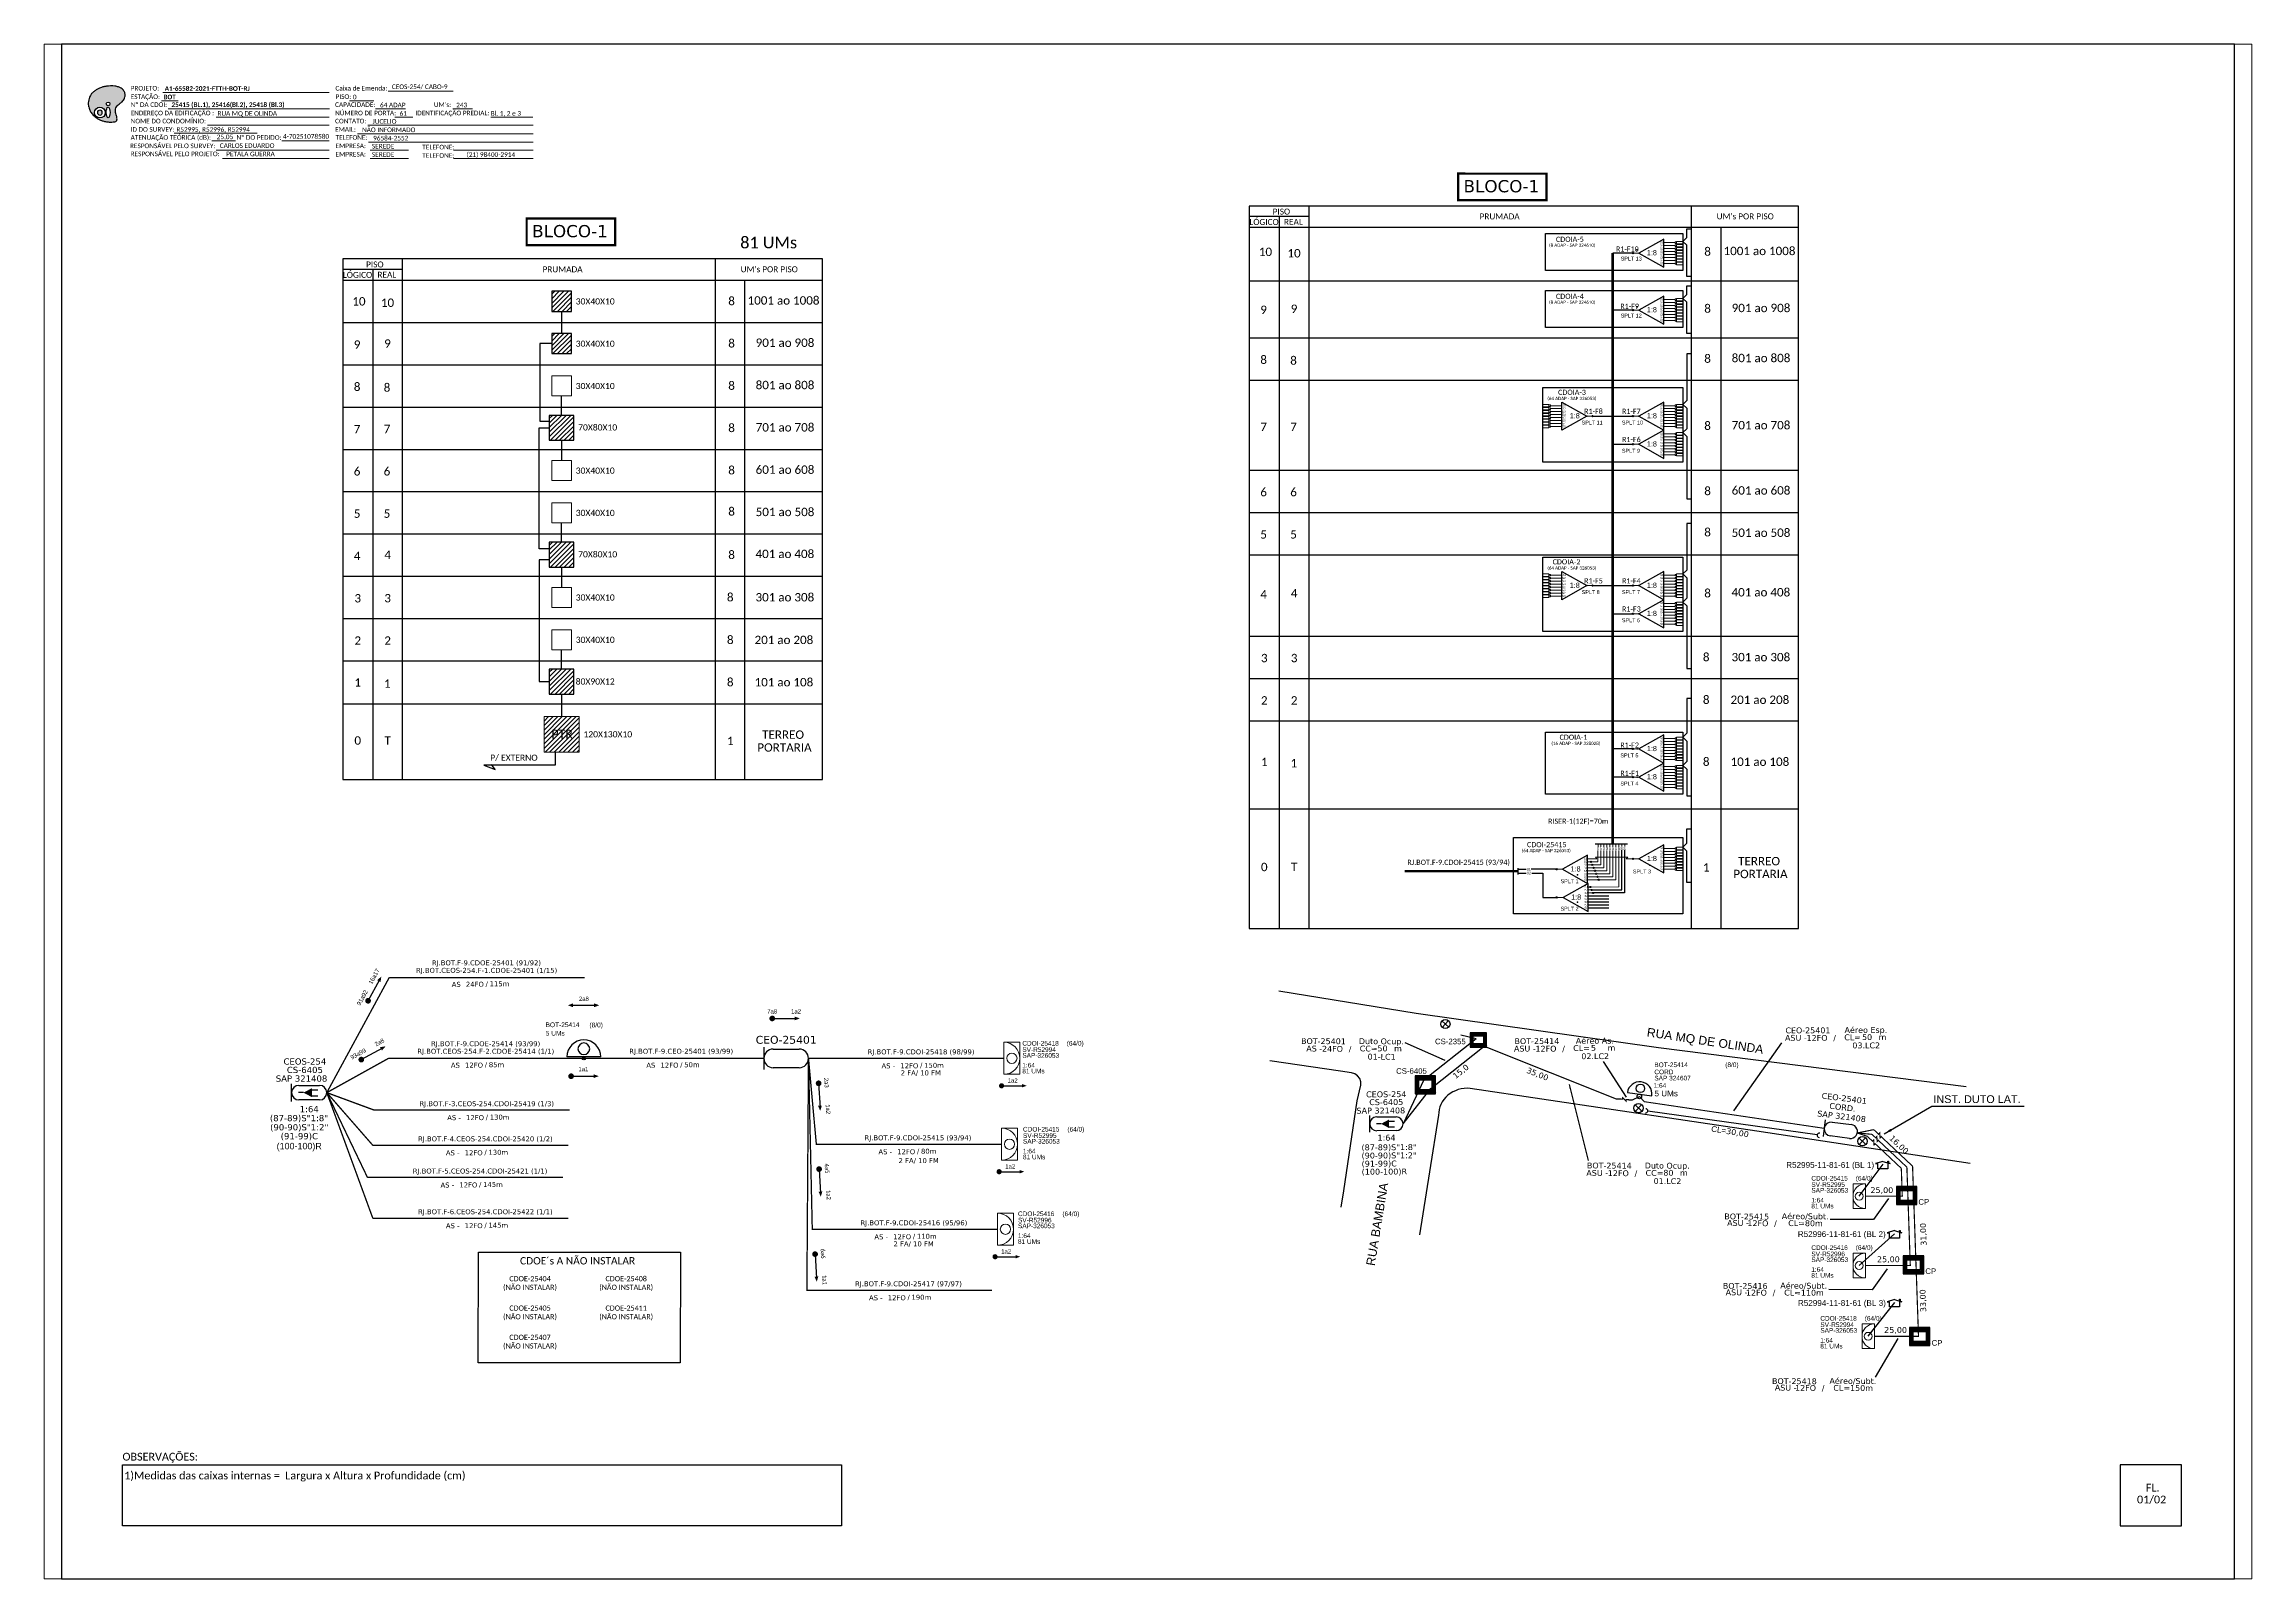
# Paper-space layout 'CDOI-25415- 25416-25418' of a CAD drawing. Extents: x 30 to 144, y 66 to 145.
# The model-space entities are those that its viewports show. They can reach past a viewport. Long polylines and large blocks are cut down to what shows.
import ezdxf
from ezdxf.enums import TextEntityAlignment as Align

# ---------------------------------------------------------------- set-up
doc = ezdxf.new("R2010")
doc.units = 0
for name, color, linetype in [('10.1-Caixas Subterrâneas', 5, 'Continuous'), ('20.4-CEOS', 1, 'Continuous'), ('20.5-CEO', 1, 'Continuous'), ('CAP a instalar', 1, 'Continuous'), ('label_cabos', 7, 'Continuous'), ('PROJETO_FTTH', 1, 'Continuous'), ('QUADRA', 7, 'Continuous'), ('SETA', 7, 'Continuous'), ('Subida Lateral', 5, 'Continuous'), ('surveys', 7, 'Continuous'), ('surveys legendas', 7, 'Continuous'), ('UNIFILAR', 7, 'Continuous')]:
    doc.layers.add(name, color=color, linetype=linetype)
for name, color, linetype, lineweight in [("20.0-LEGENDA DOS CDO'S", 1, 'Continuous', 0), ('20.1-CDO_INTERIOR', 1, 'Continuous', 0), ('20.2-CDO_POSTE', 1, 'Continuous', 5), ('20.6-CORDOALHA_SUPORTE', 7, 'Continuous', 25), ('40.1-ETIQUETAS', 1, 'Continuous', 20), ('CORDOALHA_SUPORTE', 7, 'Continuous', 25), ('Segmento Logradouro Texto', 238, 'Continuous', 0)]:
    doc.layers.add(name, color=color, linetype=linetype, lineweight=lineweight)
doc.layers.add('DROP DE CLIENTE', color=140, linetype='Continuous', plot=False)
doc.styles.add('ARIAL', font='arial.ttf')
doc.styles.add('DIGICADE', font='arial.ttf')
doc.styles.add('MtXpl_Calibri', font='calibri.ttf')
doc.styles.add('ROMANS', font='arial.ttf')
doc.styles.add('siredit', font='verdana.ttf')
doc.styles.add('WMF-Calibri0', font='calibri.ttf')
doc.styles.add('WMF-Calibri1', font='calibrib.ttf')
doc.linetypes.add('FENCELINE1', pattern='A,0.25,-0.1,[133,ltypeshp.shx,S=0.1,R=0,X=-0.1,Y=0],-0.1,1', length=1.45)
doc.linetypes.add('RESERVA', pattern='A,0.5,-0.15,["RESERVA",Standard,S=0.18,R=0,X=0,Y=-0.1],-1.3', length=1.95)
doc.dimstyles.new('CC', dxfattribs={"dimtxt": 1, "dimasz": 2, "dimexe": 0.18, "dimexo": 0.0625, "dimgap": 0.09, "dimtad": 0, "dimdec": 0, "dimrnd": 1, "dimzin": 0, "dimdsep": 46, "dimtxsty": 'siredit', "dimblk": 'NONE', "dimcen": 0, "dimse1": 1, "dimse2": 1, "dimsd1": 1, "dimsd2": 1, "dimclrt": 7, "dimadec": 0, "dimazin": 0, "dimtfac": 1, "dimtdec": 0, "dimtofl": 0, "dimtmove": 0, "dimatfit": 3, "dimfxl": 0, "dimtolj": 1, "dimtzin": 0, "dimarcsym": 0})
doc.dimstyles.new('CL', dxfattribs={"dimtxt": 1, "dimasz": 2, "dimexe": 0.18, "dimexo": 0.0625, "dimgap": 0.09, "dimtad": 0, "dimdec": 0, "dimrnd": 1, "dimzin": 0, "dimdsep": 46, "dimtxsty": 'siredit', "dimblk": 'NONE', "dimcen": 0, "dimse1": 1, "dimse2": 1, "dimsd1": 1, "dimsd2": 1, "dimclrt": 7, "dimadec": 0, "dimazin": 0, "dimtfac": 1, "dimtdec": 0, "dimtofl": 0, "dimtmove": 0, "dimatfit": 3, "dimfxl": 0, "dimtolj": 1, "dimtzin": 0, "dimarcsym": 0})

# ---------------------------------------------------------------- blocks, each defined once
blk = doc.blocks.new('OI')
h = blk.add_hatch(color=40)
edge = h.paths.add_edge_path()
edge.add_spline(control_points=[(4.35, -0.67), (3.92, -0.99), (3.26, -1.5), (2.81, -2.59), (2.9, -3.5), (3.06, -4.27), (3.31, -4.85), (3.37, -5.39), (3.4, -5.88), (3.2, -6.4), (2.54, -6.61), (1.65, -6.63), (0.55, -6.67), (-0.56, -6.42), (-1.61, -6.14), (-2.77, -5.61), (-3.92, -4.77), (-4.89, -3.7), (-5.34, -2.65), (-5.6, -1.94), (-5.85, -0.96), (-5.71, 0.47), (-5.1, 2.02), (-4.14, 3.02), (-3.3, 3.61), (-2.37, 4.16), (-1.36, 4.44), (-0.56, 4.7), (0.79, 4.85), (2.24, 4.97), (3.79, 4.57), (4.67, 4.21), (5.44, 3.65), (5.76, 2.99), (6.03, 2.21), (6.01, 1.46), (5.72, 0.64), (5.31, 0.08), (4.88, -0.38), (4.51, -0.55), (4.35, -0.67)], knot_values=[0, 0, 0, 0, 1.60434, 2.417191, 3.427595, 4.282808, 4.776746, 5.304182, 5.888771, 6.258406, 6.858137, 7.79129, 8.986195, 10.124242, 11.187857, 12.242908, 13.953784, 15.414161, 16.515391, 17.349188, 17.675853, 19.552021, 21.515531, 22.568638, 23.63245, 24.621084, 25.782718, 26.745347, 27.142653, 29.870543, 31.004649, 31.921532, 32.709589, 33.801391, 34.042471, 35.192333, 35.971461, 36.628871, 37.254359, 37.836911, 37.836911, 37.836911, 37.836911], degree=3, periodic=0)
h.paths.add_polyline_path([(1.13, -0.87, -1), (-0.04, -0.87, -1)], flags=16)
edge = h.paths.add_edge_path(flags=16)
edge.add_ellipse((0.56, -3.59), major_axis=(-0.02, 1.71), ratio=0.361305, start_angle=0, end_angle=360)
h.paths.add_polyline_path([(-0.36, -3.62, -1), (-3.8, -3.62, -1)], flags=16)
edge = h.paths.add_edge_path(flags=0)
edge.add_ellipse((-2.08, -3.62), major_axis=(0, 0.885), ratio=0.758294, start_angle=0, end_angle=360)
at = {"color": 40}
for centre, radius in [((-2.08, -3.62), 1.72), ((0.54, -0.87), 0.587)]:
    blk.add_circle(centre, radius, dxfattribs=at)
blk.add_ellipse((-2.08, -3.62), major_axis=(0, 0.885), ratio=0.758294, start_param=-3.141592653589792, end_param=3.141592653589792, dxfattribs=at)
blk.add_ellipse((0.56, -3.59), major_axis=(-0.02, 1.71), ratio=0.361305, dxfattribs=at)
at = {"color": 40, "start_tangent": (-0.800898, -0.598801), "end_tangent": (-0.800898, -0.598801)}
blk.add_spline([(4.35, -0.67), (3.2, -1.78), (2.9, -2.54), (2.92, -3.55), (3.12, -4.38), (3.28, -4.85), (3.37, -5.37), (3.35, -5.95), (3.2, -6.29), (2.66, -6.55), (1.73, -6.63), (0.54, -6.62), (-0.58, -6.41), (-1.6, -6.11), (-2.56, -5.67), (-3.95, -4.67), (-4.89, -3.56), (-5.37, -2.56), (-5.64, -1.78), (-5.72, -1.46), (-5.63, 0.42), (-4.84, 2.22), (-4.13, 2.99), (-3.27, 3.62), (-2.4, 4.09), (-1.3, 4.47), (-0.37, 4.72), (0.02, 4.77), (2.75, 4.8), (3.85, 4.53), (4.69, 4.16), (5.31, 3.68), (5.85, 2.73), (5.93, 2.5), (5.94, 1.35), (5.67, 0.62), (5.29, 0.08), (4.84, -0.36), (4.35, -0.67)], degree=3, dxfattribs=at)
blk = doc.blocks.new('SURVEY_SURVEY')
for p, q in [((0, 0.0000127), (-0.0000126, 0.000009)), ((-0.0000126, 0.000009), (-0.0000086, 0.000009)), ((-0.0000086, 0), (-0.0000086, 0.000009)), ((0.0000086, 0), (-0.0000086, 0)), ((0, 0.0000127), (0.0000126, 0.000009)), ((0.0000084, 0.0000132), (0.0000098, 0.0000132)), ((0.0000084, 0.0000103), (0.0000084, 0.0000132)), ((0.0000126, 0.000009), (0.0000086, 0.000009)), ((0.0000086, 0.000009), (0.0000086, 0)), ((0.0000098, 0.0000132), (0.0000098, 0.0000099))]:
    blk.add_line(p, q)
blk = doc.blocks.new('*X47')
at = {"color": 0, "linetype": 'Continuous'}
for p, q in [((-1.25, 0.34099), (-0.49099, 1.1)), ((-1.25, 0.517767), (-0.667767, 1.1)), ((-1.25, 0.694544), (-0.844544, 1.1)), ((-1.25, 0.87132), (-1.02132, 1.1)), ((-1.25, 1.048097), (-1.198097, 1.1)), ((-1.25, 0.164214), (-0.8035, 0.610714)), ((-1.25, -0.012563), (-0.8035, 0.433937)), ((-1.25, -0.18934), (-0.8035, 0.25716)), ((-1.25, -0.366117), (-0.8035, 0.080383)), ((-0.789214, 0.625), (-0.314214, 1.1)), ((-0.612437, 0.625), (-0.137437, 1.1)), ((-0.43566, 0.625), (0.03934, 1.1)), ((-0.258883, 0.625), (0.216117, 1.1)), ((-0.082107, 0.625), (0.392893, 1.1)), ((0.09467, 0.625), (0.56967, 1.1)), ((0.271447, 0.625), (0.746447, 1.1)), ((0.448223, 0.625), (0.923223, 1.1)), ((0.625, 0.625), (1.1, 1.1)), ((0.801777, 0.625), (1.25, 1.073223)), ((0.8035, 0.449947), (1.25, 0.896447)), ((0.8035, 0.27317), (1.25, 0.71967)), ((0.8035, 0.096393), (1.25, 0.542893)), ((0.8035, -0.080383), (1.25, 0.366117)), ((0.8035, -0.25716), (1.25, 0.18934)), ((0.8035, -0.433937), (1.25, 0.012563)), ((-1.25, -0.542893), (-0.8035, -0.096393)), ((-1.25, -0.71967), (-0.8035, -0.27317)), ((-1.25, -0.896447), (-0.8035, -0.449947)), ((-1.25, -1.073223), (-0.801777, -0.625)), ((-1.1, -1.1), (-0.625, -0.625)), ((-0.923223, -1.1), (-0.448223, -0.625)), ((-0.746447, -1.1), (-0.271447, -0.625)), ((-0.56967, -1.1), (-0.09467, -0.625)), ((-0.392893, -1.1), (0.082107, -0.625)), ((-0.216117, -1.1), (0.258883, -0.625)), ((-0.03934, -1.1), (0.43566, -0.625)), ((0.137437, -1.1), (0.612437, -0.625)), ((0.314214, -1.1), (0.789214, -0.625)), ((0.49099, -1.1), (1.25, -0.34099)), ((0.667767, -1.1), (1.25, -0.517767)), ((0.8035, -0.610714), (1.25, -0.164214)), ((0.844544, -1.1), (1.25, -0.694544)), ((1.02132, -1.1), (1.25, -0.87132)), ((1.198097, -1.1), (1.25, -1.048097))]:
    blk.add_line(p, q, dxfattribs=at)
blk = doc.blocks.new('_None')
blk = doc.blocks.new('*U51')
at = {"layer": '20.4-CEOS', "color": 7, "style": 'siredit'}
for tag, p in [('FIBRAS_SPLITTER', (0, 0)), ('FIBRAS_TOP_C', (0, -4.13)), ('RESERVA_FINAIS', (0, -5.46))]:
    blk.add_attdef(tag, p, '', height=1.01, dxfattribs=at)
for tag, p, flags in [('ID_ATIVIDADE', (0, -6.77), 3), ('FATOR', (0, -8.09), 1), ('QTDE', (0, -9.4), 1), ('FID', (0, -10.71), 1)]:
    blk.add_attdef(tag, p, '', height=1.01, dxfattribs=dict(at, flags=flags))
blk = doc.blocks.new('*U52')
at = {"layer": '20.4-CEOS', "color": 7, "style": 'siredit'}
blk.add_attdef('FIBRAS_SPLITTER', (0, 0), '', height=1.01, dxfattribs=at)
for tag, p, flags in [('QTDE', (0, -4.11), 1), ('ID_ATIVIDADE', (0, -1.48), 3), ('FATOR', (0, -2.79), 1), ('FID', (0, -5.42), 1)]:
    blk.add_attdef(tag, p, '', height=1.01, dxfattribs=dict(at, flags=flags))
blk = doc.blocks.new('Inst CDOE-8 CAIXA DIST OPT CDOE 48F_8D C_SPL OPTAP')
at = {"layer": "20.0-LEGENDA DOS CDO'S", "color": 0, "style": 'ARIAL'}
for tag, p, height in [('CORDOALHA', (0.12, 4.02), 0.8), ('FID', (0.12, 5.25), 0.8), ('1:XX', (-0.01, 1.7), 0.8), ('SAP', (0.12, 2.96), 0.8), ('UMS', (0.14, 0.22), 1)]:
    blk.add_attdef(tag, p, '', height=height, rotation=0.118, dxfattribs=at)
at = {"layer": "20.0-LEGENDA DOS CDO'S", "color": 0}
for tag, p, style, flags in [('ID_ATIVIDADE', (0.12, 6.47), 'ARIAL', 3), ('FATOR', (7.92, 6.47), 'ARIAL', 1), ('QTDE', (0.23, -0.97), 'DIGICADE', 3)]:
    blk.add_attdef(tag, p, '', height=0.8, rotation=0.118, dxfattribs=dict(at, style=style, flags=flags))
at = {"layer": "20.0-LEGENDA DOS CDO'S", "color": 0, "style": 'ARIAL'}
blk.add_attdef('FIBRAS_UTILIZADAS', text='', height=0.8, rotation=0.118, dxfattribs=at).set_placement((13.48, 5.26), align=Align.CENTER)
blk = doc.blocks.new('Inst CORD ALUMINIO 4.8 MM 3F(sem recursos)')
at = {"layer": '20.6-CORDOALHA_SUPORTE', "color": 0, "lineweight": 0, "style": 'ROMANS'}
blk.add_attdef('LANCE', text='', height=1, dxfattribs=at).set_placement((-0.54, -2.21), align=Align.RIGHT)
for tag, p, flags in [('FATOR', (-5.2, -4.44), 3), ('ID_ATIVIDADE', (-5.2, -6.67), 3), ('FID', (-5.2, -8.9), 1)]:
    blk.add_attdef(tag, p, '', height=1, dxfattribs=dict(at, flags=flags))
at = {"layer": '20.6-CORDOALHA_SUPORTE', "color": 0, "style": 'siredit'}
blk.add_attdef('QTDE', (-0.54, -2.21), '', height=1, rotation=359.69, dxfattribs=at)
blk = doc.blocks.new('Inst CB AS CFOA-SM-ASU-120-S-12')
at = {"layer": 'label_cabos', "color": 0, "style": 'siredit'}
for tag, flags, p in [('ID_ATIVIDADE', 3, (1.31, 2.67)), ('FATOR', 1, (11.56, 2.55))]:
    blk.add_attdef(tag, text='', height=1, rotation=359.69, dxfattribs=dict(at, flags=flags)).set_placement(p, align=Align.MIDDLE_CENTER)
for tag, p in [('TIPO_CABO', (1.26, 0)), ('DESTINO_CABO', (3.13, 1.26)), ('CABO', (4.69, -0.05)), ('/', (7.71, -0.05)), ('LANCE', (10.81, 0)), ('TIPO_CABO', (13.11, 1.24)), ('UND', (15.96, 0)), ('FID', (13.15, -1.41))]:
    blk.add_attdef(tag, text='', height=1, rotation=359.69, dxfattribs=at).set_placement(p, align=Align.MIDDLE_CENTER)
blk.add_attdef('QTDE', (12.43, -0.47), '', height=1, rotation=359.69, dxfattribs=at)
blk = doc.blocks.new('Inst CB DT OCUP CFOA-SM-AS-80-TS-24')
at = {"layer": 'label_cabos', "color": 0, "style": 'siredit'}
for tag, flags, p in [('ID_ATIVIDADE', 3, (1.31, 2.67)), ('FATOR', 1, (11.56, 2.55))]:
    blk.add_attdef(tag, text='', height=1, rotation=359.69, dxfattribs=dict(at, flags=flags)).set_placement(p, align=Align.MIDDLE_CENTER)
for tag, p in [('TIPO_CABO', (1.76, 0)), ('DESTINO_CABO', (3.13, 1.26)), ('CABO', (4.69, -0.05)), ('/', (7.71, -0.05)), ('LANCE', (10.91, 0)), ('TIPO_CABO', (13.11, 1.24)), ('UND', (15.96, 0)), ('FID', (13.15, -1.41))]:
    blk.add_attdef(tag, text='', height=1, rotation=359.69, dxfattribs=at).set_placement(p, align=Align.MIDDLE_CENTER)
blk.add_attdef('QTDE', (12.43, -0.47), '', height=1, rotation=359.69, dxfattribs=at)
blk = doc.blocks.new('Inst CB DT OCUP CFOA-SM-ASU-120-S-12')
at = {"layer": 'label_cabos', "color": 0, "style": 'siredit'}
for tag, flags, p in [('ID_ATIVIDADE', 3, (1.31, 2.67)), ('FATOR', 1, (11.56, 2.55))]:
    blk.add_attdef(tag, text='', height=1, rotation=359.69, dxfattribs=dict(at, flags=flags)).set_placement(p, align=Align.MIDDLE_CENTER)
for tag, p in [('TIPO_CABO', (1.26, 0)), ('DESTINO_CABO', (3.13, 1.26)), ('CABO', (4.69, -0.05)), ('/', (7.71, -0.05)), ('LANCE', (10.91, 0)), ('TIPO_CABO', (13.11, 1.24)), ('UND', (15.96, 0)), ('FID', (13.15, -1.41))]:
    blk.add_attdef(tag, text='', height=1, rotation=359.69, dxfattribs=at).set_placement(p, align=Align.MIDDLE_CENTER)
blk.add_attdef('QTDE', (12.43, -0.47), '', height=1, rotation=359.69, dxfattribs=at)
blk = doc.blocks.new('Inst CB ESP CFOA-SM-ASU-120-S-12')
at = {"layer": 'label_cabos', "color": 0, "style": 'siredit'}
for tag, flags, p in [('ID_ATIVIDADE', 3, (1.31, 2.67)), ('FATOR', 1, (11.56, 2.55))]:
    blk.add_attdef(tag, text='', height=1, rotation=359.69, dxfattribs=dict(at, flags=flags)).set_placement(p, align=Align.MIDDLE_CENTER)
for tag, p in [('TIPO_CABO', (1.26, 0)), ('DESTINO_CABO', (3.13, 1.26)), ('CABO', (4.69, -0.05)), ('/', (7.71, -0.05)), ('LANCE', (10.81, 0)), ('TIPO_CABO', (13.11, 1.24)), ('UND', (15.96, 0)), ('FID', (13.15, -1.41))]:
    blk.add_attdef(tag, text='', height=1, rotation=359.69, dxfattribs=at).set_placement(p, align=Align.MIDDLE_CENTER)
blk.add_attdef('QTDE', (12.43, -0.47), '', height=1, rotation=359.69, dxfattribs=at)
blk = doc.blocks.new('LEGENDA DOS CABOS')
at = {"layer": 'label_cabos', "color": 0, "style": 'siredit'}
for tag, p in [('TIPO_CABO', (2.74, 0.52)), ('ID', (4.24, 1.63)), ('CABO', (6.16, 0.47)), ('/', (9.19, 0.47)), ('METROS', (14.36, 0.47)), ('XX', (14.31, 1.67))]:
    blk.add_attdef(tag, text='', height=1, rotation=359.69, dxfattribs=at).set_placement(p, align=Align.MIDDLE_CENTER)
blk = doc.blocks.new('CEOS_RP_CT_DRT')
at = {"layer": '20.4-CEOS', "color": 0}
for p, q in [((-4.54, 1.19), (-1.19, 1.19)), ((-1.19, -1.19), (-4.54, -1.19))]:
    blk.add_line(p, q, dxfattribs=at)
for points in [[(-5.73, -1.43), (-5.73, 1.44)], [(-3.79, 0), (-4.59, 0)], [(-2.47, 0.48), (-1.45, 0.48)], [(-2.47, -0.52), (-1.45, -0.52)]]:
    blk.add_lwpolyline(points, dxfattribs=at)
blk.add_lwpolyline([(-3.79, 0, 0, 1.47, 0), (-2.41, 0, 1.47, 1.47, 0)], format="xyseb", dxfattribs=at)
for centre, start, end in [((-4.54, 0), 90, 270), ((-1.19, 0), 270, 90)]:
    blk.add_arc(centre, 1.19, start, end, dxfattribs=at)
at = {"layer": '20.4-CEOS', "color": 7, "style": 'siredit'}
for tag, p in [('Nº_DA_CEOS', (-2.86, 5.6)), ('LOCAL', (-2.86, 4.24)), ('SAP', (-2.86, 2.78)), ('RACIO_SPLITAGEM', (-2.86, -1.88)), ('FIBRAS_SPLITTER', (-2.86, -3.58)), ('RESERVA_FINAIS', (-2.86, -6.39)), ('FIBRAS_TOP_C', (-2.86, -5.08))]:
    blk.add_attdef(tag, text='', height=1.01, dxfattribs=at).set_placement(p, align=Align.TOP_CENTER)
blk = doc.blocks.new('ETIQUETA_RS5F')
at = {"layer": '40.1-ETIQUETAS', "color": 0, "style": 'siredit'}
blk.add_text('/', height=1.5, dxfattribs=at).set_placement((1.58, -1.95), align=Align.MIDDLE_RIGHT)
for tag, p in [('ETIQUETA_R_SECUNDARIA', (1.21, 2.1)), ('ETIQUETA_R_PRIMARIA', (1.21, 4.1)), ('F_ATIVAS/F_MORTAS', (1.14, -4.24))]:
    blk.add_attdef(tag, text='', height=1.5, dxfattribs=at).set_placement(p, align=Align.MIDDLE_CENTER)
for tag, p in [('TIPO_CABO', (-6.58, -2.12)), ('CAP_CABO', (0.4, -2.09))]:
    blk.add_attdef(tag, text='', height=1.5, dxfattribs=at).set_placement(p, align=Align.MIDDLE_RIGHT)
for tag, p in [('FUSÃO_1', (0.85, -8.39)), ('FUSÃO_2', (0.85, -10.6)), ('FUSÃO_3', (0.85, -12.93)), ('FUSÃO_4', (0.85, -15.14)), ('FUSÃO_5', (0.85, -17.16))]:
    blk.add_attdef(tag, text='', height=1.5, dxfattribs=at).set_placement(p, align=Align.CENTER)
blk.add_attdef('METROS', text='', height=1.5, dxfattribs=at).set_placement((2.14, -1.95), align=Align.MIDDLE_LEFT)
blk = doc.blocks.new('CDOE-TEXTO PADRÃO')
at = {"layer": "20.0-LEGENDA DOS CDO'S", "color": 0, "style": 'ARIAL'}
for tag, p in [('CDO_N', (0.49, 7.39)), ('SAP', (0.51, 1.67)), ('CORDOALHA', (0.5, 4.33)), ('SPLITER_1', (0.59, -0.91)), ('(XX-XX_F)S', (0.54, -8.29)), ('SPLITER_2', (0.6, -3.55)), ('(XX-XX_L)S', (0.55, -10.83)), ('UMS', (0.55, -13.15))]:
    blk.add_attdef(tag, p, '', height=1.7, rotation=0.11799, dxfattribs=at)
blk.add_attdef('FIBRAS_UTILIZADAS', text='', height=1.7, rotation=0.11799, dxfattribs=at).set_placement((19.77, 7.43), align=Align.CENTER)
blk = doc.blocks.new('SAN')
at = {"layer": 'SETA'}
blk.add_lwpolyline([(-2.58, 0), (6.02, 0)], dxfattribs=at)
for points in [[(-2.1, -0.66), (-3.93, 0), (-2.1, 0.67)], [(5.33, 0.68), (7.16, 0.01), (5.33, -0.65)]]:
    blk.add_solid(points, dxfattribs=at)
blk = doc.blocks.new('SPLT_1-8_SC-APC')
at = {"color": 1, "lineweight": 0}
blk.add_lwpolyline([(-17.04, -7.55), (-19.26, -7.55)], dxfattribs=at)
at = {"color": 1}
blk.add_lwpolyline([(-7.37, -2.1), (-17.04, -7.55), (-7.37, -13), (-7.37, -2.1)], dxfattribs=at)
at = {"color": 3, "lineweight": 0}
for points in [[(-2.99, -3.51), (-7.37, -3.51)], [(-7.37, -4.66), (-2.99, -4.66)], [(-7.37, -5.82), (-2.99, -5.82)], [(-7.37, -6.97), (-2.99, -6.97)], [(-7.37, -8.12), (-2.99, -8.12)], [(-2.41, -3.02), (-2.41, -4)], [(-2.41, -3.02), (0, -3.02)], [(-2.41, -4), (0, -4)], [(-2.41, -4.17), (-2.41, -5.16)], [(-2.41, -4.17), (0, -4.17)], [(-2.41, -5.16), (0, -5.16)], [(-2.41, -5.32), (-2.41, -6.31)], [(-2.41, -5.32), (0, -5.32)], [(-2.41, -6.31), (0, -6.31)], [(-2.41, -6.48), (-2.41, -7.46)], [(-2.41, -6.48), (0, -6.48)], [(-2.41, -7.46), (0, -7.46)], [(-2.41, -7.63), (-2.41, -8.62)], [(-2.41, -7.63), (0, -7.63)], [(-7.37, -9.28), (-2.99, -9.28)], [(-7.37, -10.43), (-2.99, -10.43)], [(-7.37, -11.58), (-2.99, -11.58)], [(-2.41, -8.62), (0, -8.62)], [(-2.41, -8.78), (-2.41, -9.77)], [(-2.41, -8.78), (0, -8.78)], [(-2.41, -9.77), (0, -9.77)], [(-2.41, -9.94), (-2.41, -10.92)], [(-2.41, -9.94), (0, -9.94)], [(-2.41, -10.92), (0, -10.92)], [(-2.41, -11.09), (-2.41, -12.08)], [(-2.41, -11.09), (0, -11.09)], [(-2.41, -12.08), (0, -12.08)]]:
    blk.add_lwpolyline(points, dxfattribs=at)
for points in [[(-2.99, -3.22), (-2.41, -3.22), (-2.41, -3.8), (-2.99, -3.8)], [(-2.99, -4.38), (-2.41, -4.38), (-2.41, -4.95), (-2.99, -4.95)], [(-2.99, -5.53), (-2.41, -5.53), (-2.41, -6.1), (-2.99, -6.1)], [(-2.99, -6.68), (-2.41, -6.68), (-2.41, -7.26), (-2.99, -7.26)], [(-2.99, -7.84), (-2.41, -7.84), (-2.41, -8.41), (-2.99, -8.41)], [(-2.99, -8.99), (-2.41, -8.99), (-2.41, -9.56), (-2.99, -9.56)], [(-2.99, -10.14), (-2.41, -10.14), (-2.41, -10.72), (-2.99, -10.72)], [(-2.99, -11.3), (-2.41, -11.3), (-2.41, -11.87), (-2.99, -11.87)]]:
    blk.add_lwpolyline(points, close=True, dxfattribs=at)
at = {"color": 1, "style": 'ARIAL'}
for s, height, p in [('1:8', 2, (-13.91, -8.4)), ('S1', 0.75, (-8.74, -3.78)), ('S2', 0.75, (-8.74, -4.97)), ('S3', 0.75, (-8.74, -6.18)), ('S4', 0.75, (-8.74, -7.36)), ('S5', 0.75, (-8.74, -8.57)), ('S6', 0.75, (-8.74, -9.69)), ('S7', 0.75, (-8.74, -10.78)), ('S8', 0.75, (-8.74, -11.9))]:
    blk.add_text(s, height=height, dxfattribs=at).set_placement(p)
blk = doc.blocks.new('SPLITTER_')
blk.add_point((0, 0))
at = {"style": 'ARIAL', "flags": 4}
blk.add_attdef('SPLT', (0, -3.26), '', height=1.5, dxfattribs=at)
blk = doc.blocks.new('SPLT_1-8_SC-APC_ESQ')
at = {"color": 3, "lineweight": 0}
for points in [[(2.41, -3.02), (0, -3.02)], [(2.41, -4), (0, -4)], [(2.41, -4.17), (0, -4.17)], [(2.41, -5.16), (0, -5.16)], [(2.41, -5.32), (0, -5.32)], [(2.41, -6.31), (0, -6.31)], [(2.41, -6.48), (0, -6.48)], [(2.41, -7.46), (0, -7.46)], [(2.41, -7.63), (0, -7.63)], [(2.41, -3.02), (2.41, -4)], [(2.41, -4.17), (2.41, -5.16)], [(2.41, -5.32), (2.41, -6.31)], [(2.41, -6.48), (2.41, -7.46)], [(2.41, -7.63), (2.41, -8.62)], [(2.99, -3.51), (7.37, -3.51)], [(7.37, -4.66), (2.99, -4.66)], [(7.37, -5.82), (2.99, -5.82)], [(7.37, -6.97), (2.99, -6.97)], [(7.37, -8.12), (2.99, -8.12)], [(2.41, -8.62), (0, -8.62)], [(2.41, -8.78), (0, -8.78)], [(2.41, -9.77), (0, -9.77)], [(2.41, -9.94), (0, -9.94)], [(2.41, -10.92), (0, -10.92)], [(2.41, -11.09), (0, -11.09)], [(2.41, -12.08), (0, -12.08)], [(2.41, -8.78), (2.41, -9.77)], [(2.41, -9.94), (2.41, -10.92)], [(2.41, -11.09), (2.41, -12.08)], [(7.37, -9.28), (2.99, -9.28)], [(7.37, -10.43), (2.99, -10.43)], [(7.37, -11.58), (2.99, -11.58)]]:
    blk.add_lwpolyline(points, dxfattribs=at)
for points in [[(2.99, -3.22), (2.41, -3.22), (2.41, -3.8), (2.99, -3.8)], [(2.99, -4.38), (2.41, -4.38), (2.41, -4.95), (2.99, -4.95)], [(2.99, -5.53), (2.41, -5.53), (2.41, -6.1), (2.99, -6.1)], [(2.99, -6.68), (2.41, -6.68), (2.41, -7.26), (2.99, -7.26)], [(2.99, -7.84), (2.41, -7.84), (2.41, -8.41), (2.99, -8.41)], [(2.99, -8.99), (2.41, -8.99), (2.41, -9.56), (2.99, -9.56)], [(2.99, -10.14), (2.41, -10.14), (2.41, -10.72), (2.99, -10.72)], [(2.99, -11.3), (2.41, -11.3), (2.41, -11.87), (2.99, -11.87)]]:
    blk.add_lwpolyline(points, close=True, dxfattribs=at)
at = {"color": 1}
blk.add_lwpolyline([(7.37, -2.1), (17.04, -7.55), (7.37, -13), (7.37, -2.1)], dxfattribs=at)
at = {"color": 1, "lineweight": 0}
blk.add_lwpolyline([(17.04, -7.55), (19.26, -7.55)], dxfattribs=at)
at = {"color": 1, "style": 'ARIAL'}
for s, height, p in [('S5', 0.75, (7.55, -8.57)), ('S3', 0.75, (7.55, -6.18)), ('S4', 0.75, (7.55, -7.36)), ('S2', 0.75, (7.56, -4.97)), ('S1', 0.75, (7.7, -3.78)), ('1:8', 2, (10.45, -8.4)), ('S6', 0.75, (7.55, -9.69)), ('S7', 0.75, (7.55, -10.78)), ('S8', 0.75, (7.55, -11.9))]:
    blk.add_text(s, height=height, dxfattribs=at).set_placement(p)
blk = doc.blocks.new('SPLITTER FUTURO')
blk.add_point((0, 0))
at = {"style": 'ARIAL', "text_generation_flag": 6, "flags": 4}
for tag, p, height in [('SPLT', (-6.22, -4.1), 1.5), ('INSTAL.', (-6.25, -6.09), 1.25)]:
    blk.add_attdef(tag, p, '', height=height, rotation=180, dxfattribs=at)

msp = doc.modelspace()

# ---------------------------------------------------------------- hatches: boundary and pattern name
h = msp.add_hatch(color=3)
h.dxf.hatch_style = 1
edge = h.paths.add_edge_path()
edge.add_arc((604.39, 514.42), 0.242, 0, 360)
h = msp.add_hatch()
h.set_pattern_fill('ANSI31', color=1, scale=10, style=0)
h.set_pattern_definition([(45, (-431.6881, 101.9222), (-0.8838835, 0.8838835), [])])
h.paths.add_polyline_path([(193.5, 499.64), (185.84, 499.64), (185.84, 491.88), (193.5, 491.88)])
h.paths.add_polyline_path([(191.81, 490.24), (191.81, 495.39)])
h = msp.add_hatch(color=3)
h.dxf.hatch_style = 1
edge = h.paths.add_edge_path()
edge.add_arc((604.39, 492.36), 0.242, 0, 360)
h = msp.add_hatch()
h.set_pattern_fill('ANSI31', color=1, scale=10, style=0)
h.set_pattern_definition([(45, (-431.6881, 85.5503), (-0.8838835, 0.8838835), [])])
h.paths.add_polyline_path([(193.5, 483.27), (185.84, 483.27), (185.84, 475.5), (193.5, 475.5)])
h.paths.add_polyline_path([(191.81, 473.87), (191.81, 479.02)])
h = msp.add_hatch()
h.set_pattern_fill('ANSI31', color=1, scale=10, style=0)
h.set_pattern_definition([(45, (-430.7907, 53.8822), (-0.8838835, 0.8838835), [])])
h.paths.add_polyline_path([(194.4, 451.6), (184.93, 451.6), (184.93, 442), (194.4, 442)])
h.paths.add_polyline_path([(192.71, 442.2), (192.71, 442.2), (192.71, 447.35), (192.71, 447.35)], flags=24)
h = msp.add_hatch(color=3)
h.dxf.hatch_style = 1
edge = h.paths.add_edge_path()
edge.add_arc((588.71, 451.32), 0.256, 0, 360)
h = msp.add_hatch(color=3)
h.dxf.hatch_style = 1
edge = h.paths.add_edge_path()
edge.add_arc((604.42, 451.32), 0.256, 0, 360)
h = msp.add_hatch(color=3)
h.dxf.hatch_style = 1
edge = h.paths.add_edge_path()
edge.add_arc((604.42, 440.43), 0.256, 0, 360)
h = msp.add_hatch()
h.set_pattern_fill('ANSI31', color=1, scale=10, style=0)
h.set_pattern_definition([(45, (-430.7907, 4.7666), (-0.8838835, 0.8838835), [])])
h.paths.add_polyline_path([(194.4, 402.49), (184.93, 402.49), (184.93, 392.89), (194.4, 392.89)])
h.paths.add_polyline_path([(192.71, 393.08), (192.71, 393.08), (192.71, 398.23), (192.71, 398.23)], flags=24)
h = msp.add_hatch(color=3)
h.dxf.hatch_style = 1
edge = h.paths.add_edge_path()
edge.add_arc((588.71, 385.71), 0.256, 0, 360)
h = msp.add_hatch(color=3)
h.dxf.hatch_style = 1
edge = h.paths.add_edge_path()
edge.add_arc((604.42, 385.71), 0.256, 0, 360)
h = msp.add_hatch(color=3)
h.dxf.hatch_style = 1
edge = h.paths.add_edge_path()
edge.add_arc((604.42, 374.82), 0.256, 0, 360)
h = msp.add_hatch()
h.set_pattern_fill('ANSI31', color=1, scale=10, style=0)
h.set_pattern_definition([(45, (-430.7907, -44.349), (-0.8838835, 0.8838835), [])])
h.paths.add_polyline_path([(194.4, 353.37), (184.93, 353.37), (184.93, 343.77), (194.4, 343.77)])
h.paths.add_polyline_path([(192.71, 343.97), (192.71, 343.97), (192.71, 349.12), (192.71, 349.12)], flags=24)
h = msp.add_hatch()
h.set_pattern_fill('ANSI31', color=1, scale=10, style=0)
h.set_pattern_definition([(45, (-428.7409, -62.6549), (-0.8838835, 0.8838835), [])])
h.paths.add_polyline_path([(182.88, 321.31), (196.45, 321.31), (196.45, 335.07), (182.88, 335.07)])
h.paths.add_polyline_path([(184.88, 325.66), (194.96, 325.66), (194.96, 330.81), (184.88, 330.81)], flags=24)
h = msp.add_hatch(color=3)
h.dxf.hatch_style = 1
edge = h.paths.add_edge_path()
edge.add_arc((604.42, 322.51), 0.256, 0, 360)
h = msp.add_hatch(color=3)
h.dxf.hatch_style = 1
edge = h.paths.add_edge_path()
edge.add_arc((604.42, 311.62), 0.256, 0, 360)
h = msp.add_hatch(color=3)
h.dxf.hatch_style = 1
edge = h.paths.add_edge_path()
edge.add_arc((574.87, 275.92), 0.256, 0, 360)
h = msp.add_hatch(color=3)
h.dxf.hatch_style = 1
edge = h.paths.add_edge_path()
edge.add_arc((588.14, 278.81), 0.256, 0, 360)
h = msp.add_hatch(color=3)
h.dxf.hatch_style = 1
edge = h.paths.add_edge_path()
edge.add_arc((588.64, 277.65), 0.256, 0, 360)
h = msp.add_hatch(color=3)
h.dxf.hatch_style = 1
edge = h.paths.add_edge_path()
edge.add_arc((589.14, 276.5), 0.256, 0, 360)
h = msp.add_hatch(color=3)
h.dxf.hatch_style = 1
edge = h.paths.add_edge_path()
edge.add_arc((589.64, 275.35), 0.256, 0, 360)
h = msp.add_hatch(color=3)
h.dxf.hatch_style = 1
edge = h.paths.add_edge_path()
edge.add_arc((590.14, 274.2), 0.256, 0, 360)
h = msp.add_hatch(color=3)
h.dxf.hatch_style = 1
edge = h.paths.add_edge_path()
edge.add_arc((604.39, 279.96), 0.256, 0, 360)
h = msp.add_hatch(color=3)
h.dxf.hatch_style = 1
edge = h.paths.add_edge_path()
edge.add_arc((574.87, 265.03), 0.256, 0, 360)
h = msp.add_hatch(color=3)
h.dxf.hatch_style = 1
edge = h.paths.add_edge_path()
edge.add_arc((587.87, 269.06), 0.242, 0, 360)
h = msp.add_hatch(color=3)
h.dxf.hatch_style = 1
edge = h.paths.add_edge_path()
edge.add_arc((588.37, 267.91), 0.242, 0, 360)
h = msp.add_hatch(color=3)
h.dxf.hatch_style = 1
edge = h.paths.add_edge_path()
edge.add_arc((588.87, 266.75), 0.242, 0, 360)
h = msp.add_hatch(color=3)
h.dxf.hatch_style = 1
edge = h.paths.add_edge_path()
edge.add_arc((590.64, 273.04), 0.256, 0, 360)
h = msp.add_hatch(color=3)
h.dxf.hatch_style = 1
edge = h.paths.add_edge_path()
edge.add_arc((591.14, 271.89), 0.256, 0, 360)

# ---------------------------------------------------------------- linework, layer by layer
for p, q in [((837.17, 595.26), (-3.83, 595.26)), ((-3.83, 595.26), (-3.83, 1.26)), ((837.17, 1.26), (837.17, 595.26)), ((-3.83, 1.26), (837.17, 1.26))]:
    msp.add_line(p, q)
at = {"color": 5}
for p, q in [((604.39, 514.42), (596.55, 514.42)), ((604.39, 492.36), (596.55, 492.36))]:
    msp.add_line(p, q, dxfattribs=at)
at = {"color": 3}
msp.add_line((574.87, 275.92), (564.99, 275.92), dxfattribs=at)
at = {"color": 1}
for p, q in [((530.44, 217.27), (533.07, 214.81)), ((532.98, 217.35), (530.53, 214.72)), ((605.2, 184.71), (607.82, 182.25)), ((607.74, 184.79), (605.28, 182.16)), ((691.89, 171.91), (694.52, 169.45)), ((694.44, 171.99), (691.98, 169.37))]:
    msp.add_line(p, q, dxfattribs=at)
at = {"color": 7}
msp.add_line((204.83, 203.33), (191.75, 203.33), dxfattribs=at)
at = {"color": 0}
msp.add_line((602.22, 189.49), (611.7, 188.3), dxfattribs=at)
at = {"color": 7, "lineweight": 0}
for points in [[(34.76, 573.3), (41.31, 573.3)], [(35.28, 576.58), (99.75, 576.58)], [(107.55, 573.34), (117.03, 573.34)], [(122.59, 577.07), (147.72, 577.07)], [(37.42, 570.23), (99.78, 570.23)], [(55.99, 566.99), (99.75, 566.99)], [(117.59, 570.23), (129.21, 570.23)], [(125.18, 566.99), (132.12, 566.99)], [(147.54, 570.23), (155.2, 570.23)], [(162.35, 566.99), (178.61, 566.99)], [(39.74, 560.82), (71.9, 560.82)], [(52.58, 563.88), (99.75, 563.88)], [(54.28, 557.85), (63.46, 557.85)], [(81.34, 557.85), (99.77, 557.85)], [(110.67, 560.64), (178.63, 560.64)], [(114.71, 563.88), (178.63, 563.88)], [(114.96, 557.41), (178.63, 557.41)], [(55.99, 554.29), (99.75, 554.29)], [(58.48, 551.06), (99.75, 551.06)], [(115.56, 554.29), (130.36, 554.29)], [(115.56, 551.06), (130.36, 551.06)], [(147.81, 554.29), (178.63, 554.29)], [(147.84, 551.06), (178.63, 551.06)], [(590.36, 279.96), (586.77, 279.96)], [(586.77, 278.81), (588.14, 278.81)], [(586.77, 277.65), (588.64, 277.65)], [(586.77, 276.5), (589.14, 276.5)], [(586.77, 275.35), (589.64, 275.35)], [(586.77, 274.2), (590.14, 274.2)], [(590.36, 279.96), (589.81, 280.59), (590.77, 280.59)], [(601.8, 279.96), (602.36, 280.59), (590.77, 280.59)], [(604.39, 279.96), (604.39, 279.96), (604.39, 279.96), (601.8, 279.96)], [(586.77, 273.04), (590.64, 273.04)], [(586.77, 271.89), (591.14, 271.89)], [(587.87, 269.06), (586.99, 269.06)], [(586.99, 267.91), (588.37, 267.91)], [(586.99, 266.75), (588.87, 266.75)]]:
    msp.add_lwpolyline(points, dxfattribs=at)
at = {"color": 0}
for points in [[(668.46, 532.65), (455.87, 532.65)], [(479.02, 528.53), (455.87, 528.53)], [(290.69, 512.17), (104.99, 512.17)], [(128.13, 508.06), (104.99, 508.06)]]:
    msp.add_lwpolyline(points, dxfattribs=at)
for points in [[(455.87, 532.65), (455.87, 252.99), (668.46, 252.99), (668.46, 532.65)], [(479.02, 252.99), (479.02, 532.65)], [(626.87, 532.65), (626.87, 252.99)], [(455.87, 524.42), (668.46, 524.42)], [(467.45, 528.53), (467.45, 252.99)], [(638.45, 252.99), (638.45, 524.42)], [(104.99, 512.17), (104.99, 310.62), (290.69, 310.62), (290.69, 512.17)], [(116.56, 508.06), (116.56, 310.62)], [(128.13, 310.62), (128.13, 512.17)], [(249.1, 512.17), (249.1, 310.62)], [(104.99, 503.95), (290.69, 503.95)], [(260.67, 310.62), (260.67, 503.95)], [(455.87, 503.73), (668.46, 503.73)], [(104.99, 487.57), (290.69, 487.57)], [(455.87, 481.66), (668.46, 481.66)], [(104.99, 471.2), (290.69, 471.2)], [(455.87, 465.29), (668.46, 465.29)], [(104.99, 454.83), (290.69, 454.83)], [(104.99, 438.46), (290.69, 438.46)], [(455.87, 430.42), (668.46, 430.42)], [(104.99, 422.09), (290.69, 422.09)], [(455.87, 414.04), (668.46, 414.04)], [(104.99, 405.71), (290.69, 405.71)], [(455.87, 397.67), (668.46, 397.67)], [(104.99, 389.34), (290.69, 389.34)], [(104.99, 372.97), (290.69, 372.97)], [(455.87, 366.17), (668.46, 366.17)], [(104.99, 356.6), (290.69, 356.6)], [(455.87, 349.8), (668.46, 349.8)], [(104.99, 339.92), (290.69, 339.92)], [(455.87, 333.43), (668.46, 333.43)], [(455.87, 299.34), (668.46, 299.34)]]:
    msp.add_lwpolyline(points)
at = {"color": 1}
for points in [[(570.52, 521.97), (623.65, 521.97), (623.65, 507.65), (570.52, 507.65)], [(193.5, 499.64), (185.84, 499.64), (185.84, 491.88), (193.5, 491.88)], [(570.52, 499.91), (623.65, 499.91), (623.65, 485.59), (570.52, 485.59)], [(193.5, 483.27), (185.84, 483.27), (185.84, 475.5), (193.5, 475.5)], [(569.45, 462.37), (623.68, 462.37), (623.68, 433.56), (569.45, 433.56)], [(194.4, 451.6), (184.93, 451.6), (184.93, 442), (194.4, 442)], [(194.4, 402.49), (184.93, 402.49), (184.93, 392.89), (194.4, 392.89)], [(569.45, 396.77), (623.68, 396.77), (623.68, 367.95), (569.45, 367.95)], [(194.4, 353.37), (184.93, 353.37), (184.93, 343.77), (194.4, 343.77)], [(570.53, 328.94), (623.66, 328.94), (623.66, 305.05), (570.53, 305.05)], [(558.1, 288.27), (623.66, 288.27), (623.66, 258.66), (558.1, 258.66)]]:
    msp.add_lwpolyline(points, close=True, dxfattribs=at)
at = {"color": 3}
for points in [[(626.87, 505.3), (625.22, 505.3), (625.22, 517.44), (623.65, 518.95), (625.22, 520.46), (625.22, 523.8), (626.87, 523.8)], [(626.87, 483.24), (625.22, 483.24), (625.22, 495.38), (623.65, 496.89), (625.22, 498.4), (625.22, 501.74), (626.87, 501.74)], [(189.66, 491.88), (189.67, 483.27)], [(185.84, 479.39), (181.23, 479.39), (181.23, 449.34), (184.93, 449.34)], [(626.88, 475.4), (625.23, 475.4), (625.22, 457.36), (623.66, 455.85), (625.22, 454.34), (625.22, 446.46), (623.66, 444.95), (625.22, 443.45), (625.22, 419.29), (626.87, 419.29)], [(189.66, 451.6), (189.66, 459.13)], [(184.93, 399.95), (181, 399.95), (181, 446.8), (184.93, 446.8)], [(189.66, 442), (189.67, 434.16)], [(189.66, 402.49), (189.66, 410.02)], [(626.88, 409.79), (625.23, 409.79), (625.22, 391.75), (623.66, 390.24), (625.22, 388.73), (625.22, 380.85), (623.66, 379.35), (625.22, 377.84), (625.22, 353.69), (626.87, 353.68)], [(184.93, 395.75), (181, 395.75), (181, 348.57), (184.93, 348.57)], [(189.66, 392.89), (189.67, 385.04)], [(189.66, 353.37), (189.66, 360.9)], [(189.66, 343.77), (189.66, 335.07)], [(626.88, 342.02), (625.23, 342.02), (625.22, 328.55), (623.66, 327.04), (625.22, 325.53), (625.22, 317.65), (623.66, 316.15), (625.22, 314.64), (625.22, 304.36), (626.87, 304.36)], [(626.88, 270.84), (625.22, 270.84), (625.22, 282.98), (623.66, 284.49), (625.22, 286), (625.22, 291.64), (626.87, 291.64)], [(559.94, 275.92), (563.1, 275.92)]]:
    msp.add_lwpolyline(points, dxfattribs=at)
at = {"color": 5, "const_width": 1}
msp.add_lwpolyline([(596.55, 285.8), (596.55, 514.42)], dxfattribs=at)
at = {"lineweight": 0}
for points in [[(193.5, 499.64), (185.84, 499.64), (185.84, 491.88), (193.5, 491.88)], [(193.5, 483.27), (185.84, 483.27), (185.84, 475.5), (193.5, 475.5)], [(193.5, 466.9), (185.84, 466.9), (185.84, 459.13), (193.5, 459.13)], [(193.5, 466.9), (185.84, 466.9), (185.84, 459.13), (193.5, 459.13)], [(193.5, 434.16), (185.84, 434.16), (185.84, 426.39), (193.5, 426.39)], [(193.5, 417.78), (185.84, 417.78), (185.84, 410.02), (193.5, 410.02)], [(193.5, 385.04), (185.84, 385.04), (185.84, 377.27), (193.5, 377.27)], [(193.5, 368.67), (185.84, 368.67), (185.84, 360.9), (193.5, 360.9)]]:
    msp.add_lwpolyline(points, close=True, dxfattribs=at)
at = {"color": 5}
for points in [[(588.71, 451.32), (604.39, 451.32)], [(596.55, 440.43), (604.39, 440.43)], [(588.71, 385.71), (604.39, 385.71)], [(596.55, 374.82), (604.39, 374.82)], [(604.39, 322.51), (596.55, 322.51)], [(604.39, 311.62), (596.55, 311.62)], [(588.37, 267.91), (600.01, 267.91), (600.01, 283.31)], [(601.16, 283.31), (601.16, 266.75), (588.87, 266.75)], [(589.76, 285.8), (602.32, 285.8)]]:
    msp.add_lwpolyline(points, dxfattribs=at)
at = {"color": 1, "lineweight": 0}
msp.add_lwpolyline([(182.88, 335.07), (196.45, 335.07), (196.45, 321.31), (182.88, 321.31)], close=True, dxfattribs=at)
at = {"color": 1}
for points in [[(187.16, 321.31), (187.16, 316.2), (159.53, 316.2)], [(159.53, 316.2), (163.94, 314.61)], [(163.94, 314.61), (162.53, 316.44)], [(559.94, 273.94), (559.94, 276.3)], [(586.77, 281.37), (577.1, 275.92), (586.77, 270.48), (586.77, 281.37)], [(586.99, 270.47), (577.32, 265.02), (586.99, 259.58), (586.99, 270.47)]]:
    msp.add_lwpolyline(points, dxfattribs=at)
at = {"color": 5, "lineweight": 0}
for points in [[(587.88, 269.06), (598.94, 269.07), (598.94, 283.25)], [(590.82, 283.25), (590.82, 278.81), (588.38, 278.81)], [(591.98, 283.25), (591.98, 277.65), (588.88, 277.65)], [(593.15, 283.21), (593.15, 276.5), (589.38, 276.5)], [(589.88, 275.35), (594.31, 275.35), (594.31, 283.25)], [(590.38, 274.2), (595.46, 274.2), (595.46, 283.24)], [(590.84, 285.8), (590.84, 284.64)], [(590.88, 273.04), (596.62, 273.04), (596.62, 283.25)], [(591.38, 271.89), (597.78, 271.89), (597.78, 283.25)], [(592, 285.8), (592, 284.67)], [(593.15, 285.8), (593.15, 284.67)], [(594.31, 285.8), (594.31, 284.67)], [(595.47, 285.8), (595.47, 284.67)], [(596.62, 285.8), (596.62, 284.67)], [(597.78, 285.8), (597.78, 284.68)], [(598.94, 285.8), (598.94, 284.68)], [(600.01, 285.8), (600.01, 284.77)], [(601.17, 285.8), (601.17, 284.75)]]:
    msp.add_lwpolyline(points, dxfattribs=at)
at = {"color": 1, "const_width": 1}
msp.add_lwpolyline([(516.04, 275.21), (559.94, 275.21)], dxfattribs=at)
at = {"color": 2}
for points in [[(559.94, 274.46), (563.1, 274.46)], [(565.17, 274.46), (569.44, 274.46), (569.44, 264.99), (574.92, 264.99)]]:
    msp.add_lwpolyline(points, dxfattribs=at)
at = {"color": 1, "lineweight": 0}
for points in [[(577.1, 275.92), (574.87, 275.92)], [(577.32, 265.02), (575.1, 265.02)]]:
    msp.add_lwpolyline(points, dxfattribs=at)
at = {"color": 8, "linetype": 'RESERVA', "ltscale": 4}
for points in [[(586.99, 265.6), (595.02, 265.6)], [(586.99, 264.45), (595.02, 264.45)], [(586.99, 263.29), (595.02, 263.29)], [(586.99, 262.14), (595.02, 262.14)], [(586.99, 260.99), (595.02, 260.99)]]:
    msp.add_lwpolyline(points, dxfattribs=at)
for points, const_width in [([(114.51, 224.55, 1), (115.04, 225.51, 1)], 1.1), ([(270.65, 218.18, 1), (271.75, 218.18, 1)], 1.1), ([(111.67, 201.99, 1), (112.64, 202.52, 1)], 1.1), ([(192.82, 195.83, 1), (193.92, 195.83, 1)], 1.1), ([(289.14, 193.64, 1), (289.2, 192.54, 1)], 1.1), ([(359.48, 192.13, 1), (360.48, 192.13, 1)], 1), ([(359.48, 192.13, 1), (360.48, 192.13, 1)], 1), ([(289.34, 160.42, 1), (289.4, 159.32, 1)], 1.1), ([(358.54, 158.87, 1), (359.54, 158.87, 1)], 1), ([(358.54, 158.87, 1), (359.54, 158.87, 1)], 1), ([(287.77, 127.52, 1), (287.84, 126.42, 1)], 1.1), ([(356.97, 125.96, 1), (357.97, 125.96, 1)], 1), ([(356.97, 125.96, 1), (357.97, 125.96, 1)], 1)]:
    msp.add_lwpolyline(points, format="xyb", close=True, dxfattribs=dict(const_width=const_width))
at = {"color": 0}
for points in [[(19.73, 45.46), (297.98, 45.46), (297.98, 21.75), (19.73, 21.75)], [(816.67, 45.46), (792.97, 45.46), (792.97, 21.75), (816.67, 21.75)]]:
    msp.add_lwpolyline(points, close=True, dxfattribs=at)
at = {"color": 3}
for centre, radius in [((604.39, 514.42), 0.242), ((604.39, 492.36), 0.242), ((588.71, 451.32), 0.256), ((604.42, 451.32), 0.256), ((604.42, 440.43), 0.256), ((588.71, 385.71), 0.256), ((604.42, 385.71), 0.256), ((604.42, 374.82), 0.256), ((604.42, 322.51), 0.256), ((604.42, 311.62), 0.256), ((574.87, 275.92), 0.256), ((588.14, 278.81), 0.256), ((588.64, 277.65), 0.256), ((588.64, 277.65), 0.242), ((589.14, 276.5), 0.256), ((589.64, 275.35), 0.256), ((589.64, 275.35), 0.242), ((590.14, 274.2), 0.256), ((590.14, 274.2), 0.242), ((604.39, 279.96), 0.256), ((574.87, 265.03), 0.256), ((587.87, 269.06), 0.242), ((588.37, 267.91), 0.242), ((588.87, 266.75), 0.242), ((590.64, 273.04), 0.256), ((590.64, 273.04), 0.242), ((591.14, 271.89), 0.256), ((591.14, 271.89), 0.242)]:
    msp.add_circle(centre, radius, dxfattribs=at)
at = {"color": 1}
for centre in [(531.76, 216.04), (606.51, 183.48), (693.21, 170.68)]:
    msp.add_circle(centre, 1.8, dxfattribs=at)
at = {"color": 0}
for centre, radius in [((607.24, 191.14), 1.65), ((606.85, 188.02), 0.884)]:
    msp.add_circle(centre, radius, dxfattribs=at)
msp.add_arc((606.96, 188.89), 4.78, 352.81946, 172.81946, dxfattribs=at)
at = {"color": 7}
for centre, major_axis, start_param, end_param in [((198.29, 203.33), (-4.63, 4.63), 3.926991, 7.068583), ((198.29, 206.44), (1.6, 1.6), 5.497787, 11.780972), ((198.29, 202.73), (-0.428, 0.428), 3.926991, 10.210176)]:
    msp.add_ellipse(centre, major_axis=major_axis, ratio=1, start_param=start_param, end_param=end_param, dxfattribs=at)
at = {"layer": '10.1-Caixas Subterrâneas', "color": 30}
for p, q in [((541.39, 212.68), (541.39, 207.11)), ((547.71, 212.68), (541.39, 212.68)), ((541.39, 207.11), (547.71, 207.11)), ((542.51, 211.47), (542.51, 211.47)), ((542.51, 208.31), (542.51, 211.47)), ((542.51, 211.47), (546.58, 211.47)), ((546.58, 208.31), (542.51, 208.31)), ((546.58, 211.47), (546.58, 208.31)), ((547.71, 207.11), (547.71, 212.68)), ((520.06, 195.99), (520.06, 189.03)), ((527.96, 195.99), (520.06, 195.99)), ((520.06, 189.03), (527.96, 189.03)), ((521.47, 194.48), (521.47, 194.48)), ((521.47, 190.53), (521.47, 194.48)), ((521.47, 194.48), (526.55, 194.48)), ((526.55, 190.53), (521.47, 190.53)), ((526.55, 194.48), (526.55, 190.53)), ((527.96, 189.03), (527.96, 195.99)), ((706.33, 153.12), (706.33, 146.17)), ((714.23, 153.12), (706.33, 153.12)), ((706.33, 146.17), (714.23, 146.17)), ((707.74, 151.62), (707.74, 151.62)), ((707.74, 147.67), (707.74, 151.62)), ((707.74, 151.62), (712.82, 151.62)), ((712.82, 147.67), (707.74, 147.67)), ((712.82, 151.62), (712.82, 147.67)), ((714.23, 146.17), (714.23, 153.12)), ((709.01, 126.29), (709.01, 119.33)), ((716.92, 126.29), (709.01, 126.29)), ((710.42, 124.79), (710.42, 124.79)), ((710.42, 120.84), (710.42, 124.79)), ((710.42, 124.79), (715.5, 124.79)), ((715.5, 120.84), (710.42, 120.84)), ((715.5, 124.79), (715.5, 120.84)), ((716.92, 119.33), (716.92, 126.29)), ((709.01, 119.33), (716.92, 119.33)), ((711.43, 98.56), (711.43, 91.6)), ((719.33, 98.56), (711.43, 98.56)), ((712.84, 97.06), (712.84, 97.06)), ((712.84, 93.1), (712.84, 97.06)), ((712.84, 97.06), (717.92, 97.06)), ((717.92, 97.06), (717.92, 93.1)), ((719.33, 91.6), (719.33, 98.56)), ((711.43, 91.6), (719.33, 91.6)), ((717.92, 93.1), (712.84, 93.1))]:
    msp.add_line(p, q, dxfattribs=at)
at = {"layer": '20.1-CDO_INTERIOR', "color": 1, "lineweight": 18}
for points in [[(367.08, 196.58), (367.08, 208.97), (360.88, 208.97), (360.88, 196.58)], [(689.56, 144.61), (689.55, 154.16), (694.33, 154.16), (694.33, 144.61)], [(689.56, 117.76), (689.55, 127.31), (694.33, 127.32), (694.33, 117.76)], [(693.03, 90.39), (693.03, 99.94), (697.81, 99.94), (697.81, 90.39)]]:
    msp.add_lwpolyline(points, close=True, dxfattribs=at)
for centre, radius in [((363.98, 202.77), 1.98), ((691.94, 149.39), 1.53), ((691.94, 122.54), 1.53), ((695.42, 95.17), 1.53)]:
    msp.add_circle(centre, radius, dxfattribs=at)
for centre, radius, start, end in [((360.88, 202.77), 6.2, 270, 90), ((694.33, 149.39), 4.78, 90.02759, 270.02759), ((694.33, 122.54), 4.78, 90.02759, 270.02759), ((697.81, 95.17), 4.78, 90.02759, 270.02759)]:
    msp.add_arc(centre, radius, start, end, dxfattribs=at)
at = {"layer": '20.4-CEOS', "color": 7}
for p, q in [((505.17, 180.08), (512.68, 180.12)), ((512.71, 174.76), (505.2, 174.72))]:
    msp.add_line(p, q, dxfattribs=at)
for points in [[(502.52, 174.15), (502.48, 180.61)], [(506.87, 177.41), (505.06, 177.4)], [(509.82, 178.49), (512.1, 178.5)], [(509.84, 176.26), (512.12, 176.27)]]:
    msp.add_lwpolyline(points, dxfattribs=at)
msp.add_lwpolyline([(506.87, 177.41, 0, 3.31, 0), (509.97, 177.43, 3.31, 3.31, 0)], format="xyseb", dxfattribs=at)
for centre, start, end in [((505.18, 177.4), 90.33558, 270.33558), ((512.7, 177.44), 270.33558, 90.33558)]:
    msp.add_arc(centre, 2.68, start, end, dxfattribs=at)
at = {"layer": '20.5-CEO', "color": 5}
for p, q in [((271.58, 206.32), (281.65, 206.32)), ((281.65, 199.14), (271.58, 199.14)), ((688.25, 171.78), (680.76, 172.71)), ((681.42, 178.04), (688.91, 177.12))]:
    msp.add_line(p, q, dxfattribs=at)
for points in [[(267.99, 207.06), (267.99, 198.4)], [(678.82, 178.92), (678.03, 172.49)]]:
    msp.add_lwpolyline(points, dxfattribs=at)
for centre, radius, start, end in [((271.58, 202.73), 3.59, 90, 270), ((281.65, 202.73), 3.59, 270, 90), ((681.09, 175.37), 2.69, 82.9584, 262.9584), ((688.58, 174.45), 2.69, 262.9584, 82.9584)]:
    msp.add_arc(centre, radius, start, end, dxfattribs=at)
at = {"layer": '40.1-ETIQUETAS', "color": 1}
for points in [[(366.14, 163.31), (366.14, 175.71), (359.94, 175.71), (359.94, 163.31)], [(364.57, 130.41), (364.57, 142.8), (358.37, 142.8), (358.37, 130.41)]]:
    msp.add_lwpolyline(points, close=True, dxfattribs=at)
for centre in [(363.04, 169.51), (361.47, 136.6)]:
    msp.add_circle(centre, 1.98, dxfattribs=at)
for centre in [(359.94, 169.51), (358.37, 136.6)]:
    msp.add_arc(centre, 6.2, 270, 90, dxfattribs=at)
at = {"layer": 'CAP a instalar', "color": 7, "linetype": 'FENCELINE1', "ltscale": 3}
for p, q in [((523.46, 194.49), (543.7, 210.45)), ((526.1, 191.13), (546.84, 207.48)), ((537.69, 211.9), (543.7, 210.45)), ((546.84, 207.48), (597.91, 187.14)), ((523.46, 194.49), (515.38, 177.46)), ((515.38, 177.46), (526.1, 191.13)), ((604.16, 186.63), (606.85, 188.02)), ((606.85, 188.02), (608.74, 186.11)), ((597.91, 187.14), (599.24, 187.03)), ((602.82, 186.74), (604.16, 186.63)), ((608.74, 186.11), (678.42, 175.7))]:
    msp.add_line(p, q, dxfattribs=at)
at = {"layer": 'CAP a instalar', "color": 7, "linetype": 'Continuous', "ltscale": 5, "const_width": 0.876}
for points in [[(536.68, 545.18), (570.93, 545.16), (570.92, 534.87), (536.68, 534.89)], [(176.17, 527.78), (210.41, 527.77), (210.41, 517.48), (176.16, 517.5)]]:
    msp.add_lwpolyline(points, close=True, dxfattribs=at)
at = {"layer": 'CAP a instalar', "color": 7, "linetype": 'FENCELINE1', "ltscale": 7, "const_width": 0.513}
for points in [[(122.96, 234.03), (98.8, 189.48)], [(198.61, 234.03), (122.96, 234.03)], [(122.64, 202.73), (98.8, 189.48)], [(198.29, 202.73), (122.64, 202.73)], [(267.99, 202.73), (198.3, 202.73)]]:
    msp.add_lwpolyline(points, dxfattribs=at)
at = {"layer": 'CAP a instalar', "color": 8, "linetype": 'FENCELINE1', "ltscale": 7, "const_width": 0.513}
for points in [[(356.29, 113), (284.63, 113), (285.24, 202.79)], [(117.13, 182.72), (98.8, 189.48)], [(116.6, 169.1), (98.8, 189.48)], [(114.54, 156.65), (98.8, 189.48)], [(116.6, 140.89), (98.8, 189.48)], [(192.78, 182.72), (117.13, 182.72)], [(192.25, 169.1), (116.6, 169.1)], [(190.19, 156.65), (114.54, 156.65)], [(192.25, 140.89), (116.6, 140.89)]]:
    msp.add_lwpolyline(points, dxfattribs=at)
at = {"layer": 'CAP a instalar', "color": 1, "linetype": 'FENCELINE1', "ltscale": 7, "const_width": 0.513}
msp.add_lwpolyline([(360.88, 202.77), (285.24, 202.77), (285.24, 202.77)], dxfattribs=at)
at = {"layer": 'CAP a instalar', "linetype": 'FENCELINE1', "ltscale": 7, "const_width": 0.513}
for points in [[(359.94, 169.51), (288.28, 169.51), (285.25, 202.73)], [(358.37, 136.6), (286.71, 136.6), (285.24, 202.73)]]:
    msp.add_lwpolyline(points, dxfattribs=at)
at = {"layer": 'CAP a instalar', "linetype": 'FENCELINE1', "ltscale": 3, "const_width": 0.45}
for points in [[(691.2, 173.86), (697.57, 175.16)], [(691.2, 173.86), (695.11, 172.54)], [(691.2, 173.86), (696.87, 173.35)], [(695.11, 172.54), (696.29, 171.43)], [(697.51, 172.75), (696.87, 173.35)], [(697.57, 175.16), (698.64, 174.15)], [(701.26, 171.69), (712.6, 161.01), (714.9, 95.17), (697.81, 95.17)], [(694.33, 122.54), (711.72, 122.54), (710.4, 160.62), (700.12, 170.29)], [(698.91, 168.96), (708.24, 160.18)], [(694.33, 149.39), (708.62, 149.39), (708.24, 160.18)]]:
    msp.add_lwpolyline(points, dxfattribs=at)
at = {"layer": 'CORDOALHA_SUPORTE', "ltscale": 5}
msp.add_line((675.72, 173.14), (610.11, 182.34), dxfattribs=at)
for centre, start, end in [((609.25, 182.42), 264.8387, 84.8387), ((676.56, 172.97), 79.19193, 259.19193)]:
    msp.add_arc(centre, 0.857, start, end, dxfattribs=at)
at = {"layer": 'DROP DE CLIENTE'}
for points in [[(691.94, 149.39), (701.23, 161.76)], [(691.94, 122.54), (705.58, 134.88)], [(695.42, 95.17), (705.71, 108.22)]]:
    msp.add_lwpolyline(points, dxfattribs=at)
at = {"layer": 'label_cabos', "color": 2}
msp.add_lwpolyline([(723.02, 184.24), (755.75, 184.24)], dxfattribs=at)
at = {"layer": 'PROJETO_FTTH', "color": 2, "ltscale": 2}
msp.add_lwpolyline([(157.49, 127.78), (235.67, 127.78), (235.62, 84.89), (157.45, 84.89)], close=True, dxfattribs=at)
at = {"layer": 'QUADRA', "color": 4}
for points in [[(467.24, 228.9), (520.48, 220.2), (614.32, 206.91), (733.33, 191.9)], [(491.43, 145.13), (492.4, 151.42), (497.65, 186.33), (499, 192.43), (499, 193.71), (498.61, 194.93), (497.81, 195.97), (496.7, 196.73), (495.43, 197.14), (491.21, 197.81), (463.8, 201.85)], [(734.91, 162.09), (652.3, 174.56), (541.33, 191.13), (540.17, 191.18), (538.99, 191.11), (537.85, 190.93), (536.72, 190.63), (535.65, 190.24), (534.6, 189.74), (533.62, 189.14), (532.73, 188.46), (531.91, 187.68), (531.2, 186.83), (530.58, 185.91), (530.04, 184.95), (529.64, 183.93), (529.35, 182.9), (529.19, 181.82), (529.13, 180.74), (525.68, 158.78), (521.7, 134.44)]]:
    msp.add_lwpolyline(points, dxfattribs=at)
at = {"layer": 'QUADRA'}
for points in [[(491.43, 145.13), (492.4, 151.42), (497.65, 186.33), (499, 192.43), (499, 193.71), (498.61, 194.93), (497.81, 195.97), (496.7, 196.73), (495.43, 197.14), (491.21, 197.81), (463.8, 201.85)], [(734.91, 162.09), (652.3, 174.56), (541.33, 191.13), (540.17, 191.18), (538.99, 191.11), (537.85, 190.93), (536.72, 190.63), (535.65, 190.24), (534.6, 189.74), (533.62, 189.14), (532.73, 188.46), (531.91, 187.68), (531.2, 186.83), (530.58, 185.91), (530.04, 184.95), (529.64, 183.93), (529.35, 182.9), (529.19, 181.82), (529.13, 180.74), (525.68, 158.78), (521.7, 134.44)]]:
    msp.add_lwpolyline(points, dxfattribs=at)
at = {"layer": 'SETA'}
for points in [[(114.77, 225.03), (119.33, 233.32)], [(271.2, 218.18), (280.66, 218.18)], [(112.16, 202.26), (120.46, 206.78)], [(193.37, 195.83), (202.83, 195.83)], [(289.17, 193.09), (289.71, 183.65)], [(359.98, 192.13), (368.58, 192.13)], [(359.98, 192.13), (368.58, 192.13)], [(289.37, 159.87), (289.92, 150.43)], [(359.04, 158.87), (367.64, 158.87)], [(359.04, 158.87), (367.64, 158.87)], [(287.8, 126.97), (288.35, 117.53)], [(357.47, 125.96), (366.07, 125.96)], [(357.47, 125.96), (366.07, 125.96)]]:
    msp.add_lwpolyline(points, dxfattribs=at)
for points in [[(118.31, 233.01), (119.92, 234.42), (119.59, 232.3)], [(279.9, 218.93), (281.91, 218.19), (279.9, 217.46)], [(119.43, 207.08), (121.56, 207.4), (120.14, 205.79)], [(202.07, 196.58), (204.09, 195.85), (202.07, 195.12)], [(367.89, 192.81), (369.72, 192.14), (367.89, 191.48)], [(367.89, 192.81), (369.72, 192.14), (367.89, 191.48)], [(290.42, 184.45), (289.8, 182.4), (288.95, 184.37)], [(366.95, 159.55), (368.78, 158.88), (366.95, 158.21)], [(366.95, 159.55), (368.78, 158.88), (366.95, 158.21)], [(290.62, 151.23), (290, 149.18), (289.16, 151.15)], [(365.38, 126.64), (367.21, 125.97), (365.38, 125.31)], [(365.38, 126.64), (367.21, 125.97), (365.38, 125.31)], [(289.05, 118.33), (288.44, 116.27), (287.59, 118.24)]]:
    msp.add_solid(points, dxfattribs=at)
at = {"layer": 'Subida Lateral', "color": 5, "const_width": 0.45}
for points in [[(599.24, 187.03), (600.36, 186.94), (600.41, 187.56), (601.71, 186.2), (601.73, 186.82), (602.82, 186.74)], [(696.29, 171.43), (697.11, 170.66), (697.53, 171.12), (697.7, 169.24), (698.11, 169.72), (698.91, 168.96)], [(697.51, 172.75), (698.33, 171.99), (698.75, 172.44), (698.91, 170.57), (699.32, 171.04), (700.12, 170.29)], [(698.64, 174.15), (699.47, 173.39), (699.88, 173.84), (700.05, 171.97), (700.46, 172.44), (701.26, 171.69)]]:
    msp.add_lwpolyline(points, dxfattribs=at)

# ---------------------------------------------------------------- block references
at = {"color": 7, "xscale": 1.213923925163967, "yscale": 1.213923925163967, "zscale": 1.213923925163967, "rotation": 0.1532896023949059}
msp.add_blockref('OI', (13.47, 573.2), dxfattribs=at)
ref = msp.add_blockref('SPLITTER FUTURO', (605.86, 515.64))
ref.add_attrib('SPLT', 'SPLT 13', (599.63, 511.54), dxfattribs={"height": 1.5, "rotation": 180, "style": 'ARIAL', "text_generation_flag": 6})
at = {"color": 3}
for p in [(623.65, 521.97), (623.65, 499.91), (623.66, 458.87), (623.66, 447.97), (623.66, 393.26), (623.66, 382.36), (623.66, 330.06), (623.66, 319.16), (623.66, 287.51)]:
    msp.add_blockref('SPLT_1-8_SC-APC', p, dxfattribs=at)
ref = msp.add_blockref('SPLITTER FUTURO', (605.86, 493.57))
ref.add_attrib('SPLT', 'SPLT 12', (599.63, 489.48), dxfattribs={"height": 1.5, "rotation": 180, "style": 'ARIAL', "text_generation_flag": 6})
for p in [(569.45, 458.87), (569.45, 393.26)]:
    msp.add_blockref('SPLT_1-8_SC-APC_ESQ', p)
ref = msp.add_blockref('SPLITTER_', (586.48, 451.33))
ref.add_attrib('SPLT', 'SPLT 11', (584.51, 448.07), dxfattribs={"height": 1.5, "style": 'ARIAL'})
ref = msp.add_blockref('SPLITTER_', (606.63, 451.33), dxfattribs=dict(xscale=-1))
ref.add_attrib('SPLT', 'SPLT 10', (600.1, 448.07), dxfattribs={"height": 1.5, "style": 'ARIAL'})
ref = msp.add_blockref('SPLITTER_', (606.63, 440.43), dxfattribs=dict(xscale=-1))
ref.add_attrib('SPLT', 'SPLT 9', (600.1, 437.17), dxfattribs={"height": 1.5, "style": 'ARIAL'})
ref = msp.add_blockref('SPLITTER_', (586.48, 385.72))
ref.add_attrib('SPLT', 'SPLT 8', (584.51, 382.46), dxfattribs={"height": 1.5, "style": 'ARIAL'})
ref = msp.add_blockref('SPLITTER_', (606.63, 385.72), dxfattribs=dict(xscale=-1))
ref.add_attrib('SPLT', 'SPLT 7', (600.1, 382.46), dxfattribs={"height": 1.5, "style": 'ARIAL'})
ref = msp.add_blockref('SPLITTER_', (606.63, 374.83), dxfattribs=dict(xscale=-1))
ref.add_attrib('SPLT', 'SPLT 6', (600.1, 371.56), dxfattribs={"height": 1.5, "style": 'ARIAL'})
ref = msp.add_blockref('SPLITTER_', (606.04, 322.51), dxfattribs=dict(xscale=-1))
ref.add_attrib('SPLT', 'SPLT 5', (599.51, 319.25), dxfattribs={"height": 1.5, "style": 'ARIAL'})
ref = msp.add_blockref('SPLITTER_', (606.04, 311.62), dxfattribs=dict(xscale=-1))
ref.add_attrib('SPLT', 'SPLT 4', (599.51, 308.36), dxfattribs={"height": 1.5, "style": 'ARIAL'})
ref = msp.add_blockref('SPLITTER_', (582.88, 273.8), dxfattribs=dict(xscale=-1))
ref.add_attrib('SPLT', 'SPLT 1', (576.35, 270.54), dxfattribs={"height": 1.5, "style": 'ARIAL'})
ref = msp.add_blockref('SPLITTER_', (610.87, 277.58), dxfattribs=dict(xscale=-1))
ref.add_attrib('SPLT', 'SPLT 3', (604.34, 274.32), dxfattribs={"height": 1.5, "style": 'ARIAL'})
ref = msp.add_blockref('SPLITTER_', (582.88, 263.19), dxfattribs=dict(xscale=-1))
ref.add_attrib('SPLT', 'SPLT 2', (576.35, 259.93), dxfattribs={"height": 1.5, "style": 'ARIAL'})
at = {"color": 0, "lineweight": 0, "xscale": 2.24774161686832, "yscale": 2.24774161686832, "zscale": 2.24774161686832, "rotation": 351.1931161275299}
msp.add_blockref('Inst CORD ALUMINIO 4.8 MM 3F(sem recursos)', (642.27, 178.29), dxfattribs=at).add_auto_attribs({'QTDE': '30,00', 'LANCE': 'CL='})
at = {"layer": '10.1-Caixas Subterrâneas', "color": 30, "rotation": 180.0000000000633}
for p, xscale, yscale, zscale in [((544.55, 209.89), 2.530175276223684, 2.530175276223684, 5.060350552447368), ((524.01, 192.51), 3.162719095279606, 3.162719095279606, 6.325438190559211), ((710.28, 149.65), 3.162719095279606, 3.162719095279606, 6.325438190559211), ((712.96, 122.81), 3.162719095279606, 3.162719095279606, 6.325438190559211), ((715.38, 95.08), 3.162719095279606, 3.162719095279606, 6.325438190559211)]:
    msp.add_blockref('*X47', p, dxfattribs=dict(at, xscale=xscale, yscale=yscale, zscale=zscale))
at = {"layer": "20.0-LEGENDA DOS CDO'S", "color": 7, "lineweight": 0, "xscale": 2.24774161686832, "yscale": 2.24774161686832, "zscale": 2.24774161686832}
msp.add_blockref('Inst CDOE-8 CAIXA DIST OPT CDOE 48F_8D C_SPL OPTAP', (612.38, 187.54), dxfattribs=at).add_auto_attribs({'FID': 'BOT-25414', 'CORDOALHA': 'CORD', 'SAP': 'SAP 324607', '1:XX': '1:64', 'UMS': '5 UMs', 'FIBRAS_UTILIZADAS': '(8/0)'})
at = {"layer": '20.2-CDO_POSTE', "color": 7}
ref = msp.add_blockref('CDOE-TEXTO PADRÃO', (191.29, 202.65), dxfattribs=dict(at, xscale=1.069200003147125, yscale=1.069200003147125, zscale=1.069200003147125))
ref.add_attrib('CDO_N', 'BOT-25414', (183.49, 214.82), dxfattribs={"layer": "20.0-LEGENDA DOS CDO'S", "color": 0, "height": 1.817, "rotation": 0.11799, "style": 'ARIAL'})
ref.add_attrib('CORDOALHA', '5 UMs', (183.56, 211.54), dxfattribs={"layer": "20.0-LEGENDA DOS CDO'S", "color": 0, "height": 1.817, "rotation": 0.11799, "style": 'ARIAL'})
ref.add_attrib('FIBRAS_UTILIZADAS', '       (8/0)', dxfattribs={"layer": "20.0-LEGENDA DOS CDO'S", "color": 0, "height": 1.8175, "rotation": 0.11799, "style": 'ARIAL'}).set_placement((200.59, 214.74), align=Align.CENTER)
at = {"layer": '20.4-CEOS', "color": 7}
ref = msp.add_blockref('CEOS_RP_CT_DRT', (98.8, 189.47), dxfattribs=dict(at, xscale=2.37783237695694, yscale=2.37783237695694, zscale=2.37783237695694))
ref.add_attrib('Nº_DA_CEOS', 'CEOS-254', dxfattribs={"color": 7, "height": 2.401, "style": 'siredit'}).set_placement((90.31, 202.74), align=Align.TOP_CENTER)
ref.add_attrib('LOCAL', 'CS-6405', dxfattribs={"color": 7, "height": 2.401, "style": 'siredit'}).set_placement((90.32, 199.46), align=Align.TOP_CENTER)
ref.add_attrib('SAP', 'SAP 321408', dxfattribs={"color": 7, "height": 2.401, "style": 'siredit'}).set_placement((89.02, 196.13), align=Align.TOP_CENTER)
ref.add_attrib('RACIO_SPLITAGEM', '1:64', dxfattribs={"color": 7, "height": 2.401, "style": 'siredit'}).set_placement((91.99, 184.3), align=Align.TOP_CENTER)
ref.add_attrib('FIBRAS_SPLITTER', '(87-89)S"1:8"', dxfattribs={"color": 7, "height": 2.4008, "style": 'siredit'}).set_placement((88.05, 180.83), align=Align.TOP_CENTER)
ref.add_attrib('FIBRAS_TOP_C', '(90-90)S"1:2"', dxfattribs={"color": 7, "height": 2.4008, "style": 'siredit'}).set_placement((88.13, 177.27), align=Align.TOP_CENTER)
ref.add_attrib('RESERVA_FINAIS', '(91-99)C', dxfattribs={"color": 7, "height": 2.401, "style": 'siredit'}).set_placement((88.17, 173.83), align=Align.TOP_CENTER)
at = {"layer": '20.4-CEOS', "color": 0, "lineweight": 0}
ref = msp.add_blockref('*U51', (499.31, 167.14), dxfattribs=dict(at, xscale=2.24774161686832, yscale=2.24774161686832, zscale=2.24774161686832, rotation=0.3355831770143101))
ref.add_attrib('FIBRAS_SPLITTER', '(87-89)S"1:8"', (499.31, 167.14), dxfattribs={"color": 7, "height": 2.2695, "rotation": 0.33558, "style": 'siredit'})
ref.add_attrib('FIBRAS_TOP_C', '(91-99)C', (499.34, 160.84), dxfattribs={"color": 7, "height": 2.269, "rotation": 0.33558, "style": 'siredit'})
ref.add_attrib('RESERVA_FINAIS', '(100-100)R', (499.36, 157.73), dxfattribs={"color": 7, "height": 2.269, "rotation": 0.33558, "style": 'siredit'})
at = {"layer": '20.4-CEOS', "color": 0, "lineweight": 0, "xscale": 2.24774161686832, "yscale": 2.24774161686832, "zscale": 2.24774161686832, "rotation": 0.3355831770143101}
msp.add_blockref('*U52', (499.32, 163.97), dxfattribs=at).add_auto_attribs({'FIBRAS_SPLITTER': '(90-90)S"1:2"'})
at = {"layer": '40.1-ETIQUETAS', "color": 7}
ref = msp.add_blockref('ETIQUETA_RS5F', (159.12, 234.11), dxfattribs=dict(at, xscale=1.283039983498747, yscale=1.283039983498747, zscale=1.283039983498747))
ref.add_attrib('ETIQUETA_R_PRIMARIA', 'RJ.BOT.F-9.CDOE-25401 (91/92)', dxfattribs={"color": 0, "height": 1.9246, "style": 'siredit'}).set_placement((160.59, 239.72), align=Align.MIDDLE_CENTER)
ref.add_attrib('ETIQUETA_R_SECUNDARIA', 'RJ.BOT.CEOS-254.F-1.CDOE-25401 (1/15)', dxfattribs={"color": 0, "height": 1.9246, "style": 'siredit'}).set_placement((160.64, 236.81), align=Align.MIDDLE_CENTER)
ref.add_attrib('TIPO_CABO', 'AS', dxfattribs={"color": 0, "height": 1.925, "style": 'siredit'}).set_placement((150.63, 231.39), align=Align.MIDDLE_RIGHT)
ref.add_attrib('CAP_CABO', '24FO', dxfattribs={"color": 0, "height": 1.925, "style": 'siredit'}).set_placement((159.59, 231.42), align=Align.MIDDLE_RIGHT)
ref.add_attrib('METROS', '115m', dxfattribs={"color": 0, "height": 1.925, "style": 'siredit'}).set_placement((161.83, 231.6), align=Align.MIDDLE_LEFT)
ref = msp.add_blockref('ETIQUETA_RS5F', (158.8, 202.8), dxfattribs=dict(at, xscale=1.283039983498747, yscale=1.283039983498747, zscale=1.283039983498747))
ref.add_attrib('ETIQUETA_R_PRIMARIA', 'RJ.BOT.F-9.CDOE-25414 (93/99)', dxfattribs={"color": 0, "height": 1.9246, "style": 'siredit'}).set_placement((160.27, 208.42), align=Align.MIDDLE_CENTER)
ref.add_attrib('ETIQUETA_R_SECUNDARIA', 'RJ.BOT.CEOS-254.F-2.CDOE-25414 (1/1)', dxfattribs={"color": 0, "height": 1.9246, "style": 'siredit'}).set_placement((160.32, 205.5), align=Align.MIDDLE_CENTER)
ref.add_attrib('TIPO_CABO', 'AS', dxfattribs={"color": 0, "height": 1.925, "style": 'siredit'}).set_placement((150.31, 200.09), align=Align.MIDDLE_RIGHT)
ref.add_attrib('CAP_CABO', '12FO', dxfattribs={"color": 0, "height": 1.925, "style": 'siredit'}).set_placement((159.27, 200.12), align=Align.MIDDLE_RIGHT)
ref.add_attrib('METROS', '85m', dxfattribs={"color": 0, "height": 1.925, "style": 'siredit'}).set_placement((161.51, 200.29), align=Align.MIDDLE_LEFT)
ref = msp.add_blockref('ETIQUETA_RS5F', (234.45, 202.8), dxfattribs=dict(at, xscale=1.283039983498747, yscale=1.283039983498747, zscale=1.283039983498747))
ref.add_attrib('ETIQUETA_R_SECUNDARIA', 'RJ.BOT.F-9.CEO-25401 (93/99)', dxfattribs={"color": 0, "height": 1.9246, "style": 'siredit'}).set_placement((235.97, 205.5), align=Align.MIDDLE_CENTER)
ref.add_attrib('TIPO_CABO', 'AS', dxfattribs={"color": 0, "height": 1.925, "style": 'siredit'}).set_placement((225.96, 200.09), align=Align.MIDDLE_RIGHT)
ref.add_attrib('CAP_CABO', '12FO', dxfattribs={"color": 0, "height": 1.925, "style": 'siredit'}).set_placement((234.92, 200.12), align=Align.MIDDLE_RIGHT)
ref.add_attrib('METROS', '50m', dxfattribs={"color": 0, "height": 1.925, "style": 'siredit'}).set_placement((237.16, 200.29), align=Align.MIDDLE_LEFT)
at = {"layer": '40.1-ETIQUETAS', "color": 1}
ref = msp.add_blockref('ETIQUETA_RS5F', (327.29, 202.56), dxfattribs=dict(at, xscale=1.283039983498747, yscale=1.283039983498747, zscale=1.283039983498747))
ref.add_attrib('ETIQUETA_R_SECUNDARIA', 'RJ.BOT.F-9.CDOI-25418 (98/99)', dxfattribs={"color": 0, "height": 1.9246, "style": 'siredit'}).set_placement((328.81, 205.26), align=Align.MIDDLE_CENTER)
ref.add_attrib('TIPO_CABO', 'AS -', dxfattribs={"color": 0, "height": 1.925, "style": 'siredit'}).set_placement((318.8, 199.84), align=Align.MIDDLE_RIGHT)
ref.add_attrib('CAP_CABO', '12FO', dxfattribs={"color": 0, "height": 1.925, "style": 'siredit'}).set_placement((327.76, 199.87), align=Align.MIDDLE_RIGHT)
ref.add_attrib('METROS', '150m', dxfattribs={"color": 0, "height": 1.925, "style": 'siredit'}).set_placement((330, 200.05), align=Align.MIDDLE_LEFT)
ref.add_attrib('F_ATIVAS/F_MORTAS', '2 FA/ 10 FM', dxfattribs={"color": 0, "height": 1.9246, "style": 'siredit'}).set_placement((328.71, 197.11), align=Align.MIDDLE_CENTER)
at = {"layer": '40.1-ETIQUETAS', "color": 8}
ref = msp.add_blockref('ETIQUETA_RS5F', (159.18, 182.5), dxfattribs=dict(at, xscale=1.283039983498747, yscale=1.283039983498747, zscale=1.283039983498747))
ref.add_attrib('ETIQUETA_R_SECUNDARIA', 'RJ.BOT.F-3.CEOS-254.CDOI-25419 (1/3)', dxfattribs={"color": 0, "height": 1.9246, "style": 'siredit'}).set_placement((160.7, 185.2), align=Align.MIDDLE_CENTER)
ref.add_attrib('TIPO_CABO', 'AS -', dxfattribs={"color": 0, "height": 1.925, "style": 'siredit'}).set_placement((150.7, 179.79), align=Align.MIDDLE_RIGHT)
ref.add_attrib('CAP_CABO', '12FO', dxfattribs={"color": 0, "height": 1.925, "style": 'siredit'}).set_placement((159.65, 179.81), align=Align.MIDDLE_RIGHT)
ref.add_attrib('METROS', '130m', dxfattribs={"color": 0, "height": 1.925, "style": 'siredit'}).set_placement((161.89, 179.99), align=Align.MIDDLE_LEFT)
ref = msp.add_blockref('ETIQUETA_RS5F', (158.66, 168.89), dxfattribs=dict(at, xscale=1.283039983498747, yscale=1.283039983498747, zscale=1.283039983498747))
ref.add_attrib('ETIQUETA_R_SECUNDARIA', 'RJ.BOT.F-4.CEOS-254.CDOI-25420 (1/2)', dxfattribs={"color": 0, "height": 1.9246, "style": 'siredit'}).set_placement((160.17, 171.59), align=Align.MIDDLE_CENTER)
ref.add_attrib('TIPO_CABO', 'AS -', dxfattribs={"color": 0, "height": 1.925, "style": 'siredit'}).set_placement((150.17, 166.17), align=Align.MIDDLE_RIGHT)
ref.add_attrib('CAP_CABO', '12FO', dxfattribs={"color": 0, "height": 1.925, "style": 'siredit'}).set_placement((159.13, 166.2), align=Align.MIDDLE_RIGHT)
ref.add_attrib('METROS', '130m', dxfattribs={"color": 0, "height": 1.925, "style": 'siredit'}).set_placement((161.37, 166.38), align=Align.MIDDLE_LEFT)
at = {"layer": '40.1-ETIQUETAS', "color": 1}
ref = msp.add_blockref('ETIQUETA_RS5F', (326.08, 169.29), dxfattribs=dict(at, xscale=1.283039983498747, yscale=1.283039983498747, zscale=1.283039983498747))
ref.add_attrib('ETIQUETA_R_SECUNDARIA', 'RJ.BOT.F-9.CDOI-25415 (93/94)', dxfattribs={"color": 0, "height": 1.9246, "style": 'siredit'}).set_placement((327.6, 171.99), align=Align.MIDDLE_CENTER)
ref.add_attrib('TIPO_CABO', 'AS -', dxfattribs={"color": 0, "height": 1.925, "style": 'siredit'}).set_placement((317.59, 166.58), align=Align.MIDDLE_RIGHT)
ref.add_attrib('CAP_CABO', '12FO', dxfattribs={"color": 0, "height": 1.925, "style": 'siredit'}).set_placement((326.55, 166.61), align=Align.MIDDLE_RIGHT)
ref.add_attrib('METROS', '80m', dxfattribs={"color": 0, "height": 1.925, "style": 'siredit'}).set_placement((328.79, 166.79), align=Align.MIDDLE_LEFT)
ref.add_attrib('FUSÃO_1', '2 FA/ 10 FM', dxfattribs={"color": 0, "height": 1.9246, "style": 'siredit'}).set_placement((327.89, 162.21), align=Align.CENTER)
at = {"layer": '40.1-ETIQUETAS', "color": 8}
ref = msp.add_blockref('ETIQUETA_RS5F', (156.59, 156.43), dxfattribs=dict(at, xscale=1.283039983498747, yscale=1.283039983498747, zscale=1.283039983498747))
ref.add_attrib('ETIQUETA_R_SECUNDARIA', 'RJ.BOT.F-5.CEOS-254.CDOI-25421 (1/1)', dxfattribs={"color": 0, "height": 1.9246, "style": 'siredit'}).set_placement((158.11, 159.13), align=Align.MIDDLE_CENTER)
ref.add_attrib('TIPO_CABO', 'AS -', dxfattribs={"color": 0, "height": 1.925, "style": 'siredit'}).set_placement((148.1, 153.72), align=Align.MIDDLE_RIGHT)
ref.add_attrib('CAP_CABO', '12FO', dxfattribs={"color": 0, "height": 1.925, "style": 'siredit'}).set_placement((157.06, 153.75), align=Align.MIDDLE_RIGHT)
ref.add_attrib('METROS', '145m', dxfattribs={"color": 0, "height": 1.925, "style": 'siredit'}).set_placement((159.3, 153.93), align=Align.MIDDLE_LEFT)
ref = msp.add_blockref('ETIQUETA_RS5F', (158.66, 140.68), dxfattribs=dict(at, xscale=1.283039983498747, yscale=1.283039983498747, zscale=1.283039983498747))
ref.add_attrib('ETIQUETA_R_SECUNDARIA', 'RJ.BOT.F-6.CEOS-254.CDOI-25422 (1/1)', dxfattribs={"color": 0, "height": 1.9246, "style": 'siredit'}).set_placement((160.17, 143.38), align=Align.MIDDLE_CENTER)
ref.add_attrib('TIPO_CABO', 'AS -', dxfattribs={"color": 0, "height": 1.925, "style": 'siredit'}).set_placement((150.17, 137.97), align=Align.MIDDLE_RIGHT)
ref.add_attrib('CAP_CABO', '12FO', dxfattribs={"color": 0, "height": 1.925, "style": 'siredit'}).set_placement((159.13, 137.99), align=Align.MIDDLE_RIGHT)
ref.add_attrib('METROS', '145m', dxfattribs={"color": 0, "height": 1.925, "style": 'siredit'}).set_placement((161.37, 138.17), align=Align.MIDDLE_LEFT)
at = {"layer": '40.1-ETIQUETAS', "color": 1}
ref = msp.add_blockref('ETIQUETA_RS5F', (324.51, 136.39), dxfattribs=dict(at, xscale=1.283039983498747, yscale=1.283039983498747, zscale=1.283039983498747))
ref.add_attrib('ETIQUETA_R_SECUNDARIA', 'RJ.BOT.F-9.CDOI-25416 (95/96)', dxfattribs={"color": 0, "height": 1.9246, "style": 'siredit'}).set_placement((326.03, 139.09), align=Align.MIDDLE_CENTER)
ref.add_attrib('TIPO_CABO', 'AS -', dxfattribs={"color": 0, "height": 1.925, "style": 'siredit'}).set_placement((316.02, 133.67), align=Align.MIDDLE_RIGHT)
ref.add_attrib('CAP_CABO', '12FO', dxfattribs={"color": 0, "height": 1.925, "style": 'siredit'}).set_placement((324.98, 133.7), align=Align.MIDDLE_RIGHT)
ref.add_attrib('METROS', '110m', dxfattribs={"color": 0, "height": 1.925, "style": 'siredit'}).set_placement((327.22, 133.88), align=Align.MIDDLE_LEFT)
ref.add_attrib('F_ATIVAS/F_MORTAS', '2 FA/ 10 FM', dxfattribs={"color": 0, "height": 1.9246, "style": 'siredit'}).set_placement((325.94, 130.94), align=Align.MIDDLE_CENTER)
at = {"layer": '40.1-ETIQUETAS', "color": 8}
ref = msp.add_blockref('ETIQUETA_RS5F', (322.43, 112.79), dxfattribs=dict(at, xscale=1.283039983498747, yscale=1.283039983498747, zscale=1.283039983498747))
ref.add_attrib('ETIQUETA_R_SECUNDARIA', 'RJ.BOT.F-9.CDOI-25417 (97/97)', dxfattribs={"color": 0, "height": 1.9246, "style": 'siredit'}).set_placement((323.94, 115.49), align=Align.MIDDLE_CENTER)
ref.add_attrib('TIPO_CABO', 'AS -', dxfattribs={"color": 0, "height": 1.925, "style": 'siredit'}).set_placement((313.94, 110.07), align=Align.MIDDLE_RIGHT)
ref.add_attrib('CAP_CABO', '12FO', dxfattribs={"color": 0, "height": 1.925, "style": 'siredit'}).set_placement((322.9, 110.1), align=Align.MIDDLE_RIGHT)
ref.add_attrib('METROS', '190m', dxfattribs={"color": 0, "height": 1.925, "style": 'siredit'}).set_placement((325.13, 110.28), align=Align.MIDDLE_LEFT)
at = {"layer": 'label_cabos', "color": 2}
ref = msp.add_blockref('Inst CB ESP CFOA-SM-ASU-120-S-12', (665.08, 210.69), dxfattribs=dict(at, xscale=2.247741616868319, yscale=2.247741616868319, zscale=2.247741616868319, rotation=0.4634636605450995))
ref.add_attrib('DESTINO_CABO', 'CEO-25401', dxfattribs={"color": 0, "height": 2.248, "rotation": 0.15347, "style": 'siredit'}).set_placement((672.1, 213.58), align=Align.MIDDLE_CENTER)
ref.add_attrib('TIPO_CABO', 'Aéreo Esp.', dxfattribs={"color": 0, "height": 2.248, "rotation": 0.15347, "style": 'siredit'}).set_placement((694.52, 213.72), align=Align.MIDDLE_CENTER)
ref.add_attrib('CABO', '12FO', dxfattribs={"color": 0, "height": 2.248, "rotation": 0.15347, "style": 'siredit'}).set_placement((675.62, 210.65), align=Align.MIDDLE_CENTER)
ref.add_attrib('/', '/', dxfattribs={"color": 0, "height": 2.25, "rotation": 0.15347, "style": 'siredit'}).set_placement((682.42, 210.71), align=Align.MIDDLE_CENTER)
ref.add_attrib('TIPO_CABO', 'ASU - ', dxfattribs={"color": 0, "height": 2.248, "rotation": 0.15347, "style": 'siredit'}).set_placement((667.92, 210.7), align=Align.MIDDLE_CENTER)
ref.add_attrib('FID', '03.LC2', dxfattribs={"color": 0, "height": 2.248, "rotation": 0.15347, "style": 'siredit'}).set_placement((694.66, 207.75), align=Align.MIDDLE_CENTER)
ref.add_attrib('LANCE', 'CL=', dxfattribs={"color": 0, "height": 2.248, "rotation": 0.15347, "style": 'siredit'}).set_placement((689.38, 210.89), align=Align.MIDDLE_CENTER)
ref.add_attrib('QTDE', '50', (693.03, 209.84), dxfattribs={"color": 0, "height": 2.248, "rotation": 0.15347, "style": 'siredit'})
ref.add_attrib('UND', 'm', dxfattribs={"color": 0, "height": 2.25, "rotation": 0.15347, "style": 'siredit'}).set_placement((700.96, 210.98), align=Align.MIDDLE_CENTER)
at = {"layer": 'label_cabos', "color": 2, "lineweight": 0}
ref = msp.add_blockref('Inst CB DT OCUP CFOA-SM-AS-80-TS-24', (477.54, 206.55), dxfattribs=dict(at, xscale=2.24774161686832, yscale=2.24774161686832, zscale=2.24774161686832))
ref.add_attrib('DESTINO_CABO', 'BOT-25401', dxfattribs={"color": 0, "height": 2.248, "rotation": 359.69001, "style": 'siredit'}).set_placement((484.58, 209.39), align=Align.MIDDLE_CENTER)
ref.add_attrib('CABO', '24FO', dxfattribs={"color": 0, "height": 2.248, "rotation": 359.69001, "style": 'siredit'}).set_placement((488.07, 206.43), align=Align.MIDDLE_CENTER)
ref.add_attrib('TIPO_CABO', 'Duto Ocup.', dxfattribs={"color": 0, "height": 2.248, "rotation": 359.69001, "style": 'siredit'}).set_placement((507, 209.35), align=Align.MIDDLE_CENTER)
ref.add_attrib('/', '/', dxfattribs={"color": 0, "height": 2.25, "rotation": 359.69001, "style": 'siredit'}).set_placement((494.88, 206.43), align=Align.MIDDLE_CENTER)
ref.add_attrib('TIPO_CABO', 'AS - ', dxfattribs={"color": 0, "height": 2.248, "rotation": 359.69001, "style": 'siredit'}).set_placement((481.5, 206.54), align=Align.MIDDLE_CENTER)
ref.add_attrib('FID', '01-LC1', dxfattribs={"color": 0, "height": 2.248, "rotation": 359.69001, "style": 'siredit'}).set_placement((507.09, 203.37), align=Align.MIDDLE_CENTER)
ref.add_attrib('LANCE', 'CC=', dxfattribs={"color": 0, "height": 2.248, "rotation": 359.69001, "style": 'siredit'}).set_placement((502.06, 206.55), align=Align.MIDDLE_CENTER)
ref.add_attrib('QTDE', '50', (505.47, 205.48), dxfattribs={"color": 0, "height": 2.248, "rotation": 359.69001, "style": 'siredit'})
ref.add_attrib('UND', 'm', dxfattribs={"color": 0, "height": 2.25, "rotation": 359.69001, "style": 'siredit'}).set_placement((513.42, 206.55), align=Align.MIDDLE_CENTER)
at = {"layer": 'label_cabos', "color": 2}
ref = msp.add_blockref('Inst CB AS CFOA-SM-ASU-120-S-12', (560.17, 206.52), dxfattribs=dict(at, xscale=2.247741616868319, yscale=2.247741616868319, zscale=2.247741616868319, rotation=0.4634636605450999))
ref.add_attrib('DESTINO_CABO', 'BOT-25414', dxfattribs={"color": 0, "height": 2.248, "rotation": 0.15347, "style": 'siredit'}).set_placement((567.18, 209.42), align=Align.MIDDLE_CENTER)
ref.add_attrib('TIPO_CABO', 'Aéreo As.', dxfattribs={"color": 0, "height": 2.248, "rotation": 0.15347, "style": 'siredit'}).set_placement((589.61, 209.56), align=Align.MIDDLE_CENTER)
ref.add_attrib('CABO', '12FO', dxfattribs={"color": 0, "height": 2.248, "rotation": 0.15347, "style": 'siredit'}).set_placement((570.7, 206.49), align=Align.MIDDLE_CENTER)
ref.add_attrib('/', '/', dxfattribs={"color": 0, "height": 2.25, "rotation": 0.15347, "style": 'siredit'}).set_placement((577.51, 206.54), align=Align.MIDDLE_CENTER)
ref.add_attrib('TIPO_CABO', 'ASU - ', dxfattribs={"color": 0, "height": 2.248, "rotation": 0.15347, "style": 'siredit'}).set_placement((563.01, 206.53), align=Align.MIDDLE_CENTER)
ref.add_attrib('FID', '02.LC2', dxfattribs={"color": 0, "height": 2.248, "rotation": 0.15347, "style": 'siredit'}).set_placement((589.75, 203.58), align=Align.MIDDLE_CENTER)
ref.add_attrib('LANCE', 'CL=', dxfattribs={"color": 0, "height": 2.248, "rotation": 0.15347, "style": 'siredit'}).set_placement((584.46, 206.72), align=Align.MIDDLE_CENTER)
ref.add_attrib('QTDE', '5', (588.11, 205.68), dxfattribs={"color": 0, "height": 2.25, "rotation": 0.15347, "style": 'siredit'})
ref.add_attrib('UND', 'm', dxfattribs={"color": 0, "height": 2.25, "rotation": 0.15347, "style": 'siredit'}).set_placement((596.05, 206.81), align=Align.MIDDLE_CENTER)
at = {"layer": 'label_cabos', "color": 2, "lineweight": 0}
ref = msp.add_blockref('Inst CB DT OCUP CFOA-SM-ASU-120-S-12', (588.18, 158.41), dxfattribs=dict(at, xscale=2.24774161686832, yscale=2.24774161686832, zscale=2.24774161686832))
ref.add_attrib('DESTINO_CABO', 'BOT-25414', dxfattribs={"color": 0, "height": 2.248, "rotation": 359.69001, "style": 'siredit'}).set_placement((595.22, 161.24), align=Align.MIDDLE_CENTER)
ref.add_attrib('CABO', '12FO', dxfattribs={"color": 0, "height": 2.248, "rotation": 359.69001, "style": 'siredit'}).set_placement((598.71, 158.29), align=Align.MIDDLE_CENTER)
ref.add_attrib('TIPO_CABO', 'Duto Ocup.', dxfattribs={"color": 0, "height": 2.248, "rotation": 359.69001, "style": 'siredit'}).set_placement((617.64, 161.21), align=Align.MIDDLE_CENTER)
ref.add_attrib('/', '/', dxfattribs={"color": 0, "height": 2.25, "rotation": 359.69001, "style": 'siredit'}).set_placement((605.52, 158.29), align=Align.MIDDLE_CENTER)
ref.add_attrib('TIPO_CABO', 'ASU - ', dxfattribs={"color": 0, "height": 2.248, "rotation": 359.69001, "style": 'siredit'}).set_placement((591.02, 158.4), align=Align.MIDDLE_CENTER)
ref.add_attrib('FID', '01.LC2', dxfattribs={"color": 0, "height": 2.248, "rotation": 359.69001, "style": 'siredit'}).set_placement((617.73, 155.23), align=Align.MIDDLE_CENTER)
ref.add_attrib('LANCE', 'CC=', dxfattribs={"color": 0, "height": 2.248, "rotation": 359.69001, "style": 'siredit'}).set_placement((612.7, 158.41), align=Align.MIDDLE_CENTER)
ref.add_attrib('QTDE', '80', (616.12, 157.34), dxfattribs={"color": 0, "height": 2.248, "rotation": 359.69001, "style": 'siredit'})
ref.add_attrib('UND', 'm', dxfattribs={"color": 0, "height": 2.25, "rotation": 359.69001, "style": 'siredit'}).set_placement((624.06, 158.41), align=Align.MIDDLE_CENTER)
at = {"layer": 'label_cabos', "color": 2, "xscale": 2.24774161686832, "yscale": 2.24774161686832, "zscale": 2.24774161686832}
for p, values in [((638.88, 137.87), {'ID': 'BOT-25415', 'CABO': '12FO', 'METROS': 'CL=80m', 'XX': 'Aéreo/Subt.', '/': '/', 'TIPO_CABO': 'ASU -'}), ((638.3, 111), {'ID': 'BOT-25416', 'CABO': '12FO', 'METROS': 'CL=110m', 'XX': 'Aéreo/Subt.', '/': '/', 'TIPO_CABO': 'ASU -'}), ((657.33, 74.12), {'ID': 'BOT-25418', 'CABO': '12FO', 'METROS': 'CL=150m', 'XX': 'Aéreo/Subt.', '/': '/', 'TIPO_CABO': 'ASU -'})]:
    msp.add_blockref('LEGENDA DOS CABOS', p, dxfattribs=at).add_auto_attribs(values)
at = {"layer": 'surveys', "color": 255, "xscale": 224774.1616868319, "yscale": 224774.1616868319, "zscale": 224774.1616868319}
for p in [(701.1, 159.97), (705.59, 133.2), (705.65, 106.55)]:
    msp.add_blockref('SURVEY_SURVEY', p, dxfattribs=at)
at = {"layer": 'UNIFILAR', "color": 5, "lineweight": -3, "xscale": 1.1, "yscale": 1.1, "zscale": 1.1}
msp.add_blockref('SAN', (196.41, 223.28), dxfattribs=at)

# ---------------------------------------------------------------- texts
at = {"color": 7, "lineweight": 0, "style": 'WMF-Calibri0'}
for s, height, p in [('PROJETO:', 1.793, (22.88, 577.33)), ('ESTAÇÃO:', 1.793, (22.88, 574.05)), ('Nº DA CDOI:', 1.7927, (22.88, 570.98)), ('CAPACIDADE:', 1.7927, (102.02, 570.98)), ('Caixa de Emenda:', 1.7927, (102.13, 577.33)), ('PISO:', 1.793, (102.2, 574.09)), ("UM's:", 1.793, (140.27, 570.98)), ('ENDEREÇO DA EDIFICAÇÃO :', 1.7927, (22.88, 567.74)), ('NOME DO CONDOMÍNIO:', 1.7927, (22.88, 564.63)), ('CONTATO:', 1.793, (102.02, 564.63)), ('NÚMERO DE PORTA:', 1.7927, (102.02, 567.74)), ('IDENTIFICAÇÃO PREDIAL:', 1.7927, (133.11, 567.74)), ('RESPONSÁVEL PELO SURVEY:', 1.7927, (22.63, 555.04)), ('ATENUAÇÃO TEÓRICA (dB):', 1.7927, (22.88, 558.28)), ('ID DO SURVEY:', 1.7927, (22.88, 561.39)), ('Nº DO PEDIDO:', 1.7927, (63.88, 558.28)), ('EMAIL:', 1.793, (102.02, 561.39)), ('TELEFONE:', 1.793, (102.2, 558.28)), ('EMPRESA:', 1.793, (102.2, 555.04)), ('TELEFONE:', 1.793, (135.79, 554.54)), ('RESPONSÁVEL PELO PROJETO:', 1.7927, (22.88, 551.93)), ('EMPRESA:', 1.793, (102.2, 551.8)), ('TELEFONE:', 1.793, (135.79, 551.3))]:
    msp.add_text(s, height=height, dxfattribs=at).set_placement(p)
at = {"color": 7}
for s, height, style, p in [('BOT', 1.793, 'WMF-Calibri1', (35.56, 573.95)), ('A1-65582-2021-FTTH-BOT-RJ', 1.7927, 'WMF-Calibri1', (36.07, 577.23)), ('0', 1.79, 'WMF-Calibri0', (108.9, 573.94)), (' 64 ADAP', 1.793, 'WMF-Calibri0', (118.77, 570.85)), ('CEOS-254/ CABO-9', 1.7927, 'WMF-Calibri0', (123.99, 577.91)), ('243', 1.793, 'WMF-Calibri0', (148.89, 570.83)), ('RUA MQ DE OLINDA', 1.7927, 'WMF-Calibri0', (56.5, 567.58)), ('JUCELIO', 1.793, 'WMF-Calibri0', (116.49, 564.48)), ('61', 1.793, 'WMF-Calibri0', (126.96, 567.59)), ('Bl. 1, 2 e 3', 1.7927, 'WMF-Calibri0', (162.24, 567.59)), ('R52995, R52996, R52994', 1.7927, 'WMF-Calibri0', (40.58, 561.36)), ('25,05', 1.793, 'WMF-Calibri0', (56.2, 558.51)), ('CARLOS EDUARDO', 1.7927, 'WMF-Calibri0', (57.39, 555.13)), ('4-70251078580', 1.7927, 'WMF-Calibri0', (81.84, 558.69)), ('NÃO INFORMADO', 1.7927, 'WMF-Calibri0', (112.45, 561.24)), ('SEREDE', 1.793, 'WMF-Calibri0', (116.27, 554.89)), ('96584-2552', 1.793, 'WMF-Calibri0', (116.74, 558.01)), ('PETALA GUERRA', 1.7927, 'WMF-Calibri0', (59.88, 551.9)), ('SEREDE', 1.793, 'WMF-Calibri0', (116.27, 551.66)), ('(21) 98400-2914', 1.7927, 'WMF-Calibri0', (152.93, 551.66)), ('1001 ao 1008', 3.24, 'WMF-Calibri0', (639.43, 513.64)), ('30X40X10', 2.373, 'WMF-Calibri0', (195.15, 494.54)), ('1001 ao 1008', 3.24, 'WMF-Calibri0', (261.66, 494.48)), ('901 ao 908', 3.24, 'WMF-Calibri0', (642.58, 491.57)), ('30X40X10', 2.373, 'WMF-Calibri0', (195.15, 478.16)), ('901 ao 908', 3.24, 'WMF-Calibri0', (264.8, 478.11)), ('801 ao 808', 3.24, 'WMF-Calibri0', (642.58, 472.2)), ('30X40X10', 2.373, 'WMF-Calibri0', (195.15, 461.79)), ('801 ao 808', 3.24, 'WMF-Calibri0', (264.8, 461.73)), ('70X80X10', 2.373, 'WMF-Calibri0', (196.1, 445.77)), ('701 ao 708', 3.24, 'WMF-Calibri0', (264.8, 445.36)), ('701 ao 708', 3.24, 'WMF-Calibri0', (642.58, 446.2)), ('30X40X10', 2.373, 'WMF-Calibri0', (195.15, 429.05)), ('601 ao 608', 3.24, 'WMF-Calibri0', (264.8, 428.99)), ('601 ao 608', 3.24, 'WMF-Calibri0', (642.58, 420.95)), ('30X40X10', 2.373, 'WMF-Calibri0', (195.15, 412.68)), ('501 ao 508', 3.24, 'WMF-Calibri0', (264.8, 412.62)), ('501 ao 508', 3.24, 'WMF-Calibri0', (642.58, 404.58)), ('70X80X10', 2.373, 'WMF-Calibri0', (196.1, 396.65)), ('401 ao 408', 3.24, 'WMF-Calibri0', (264.74, 396.38)), ('401 ao 408', 3.24, 'WMF-Calibri0', (642.52, 381.53)), ('30X40X10', 2.373, 'WMF-Calibri0', (195.15, 379.93)), ('301 ao 308', 3.24, 'WMF-Calibri0', (264.74, 379.6)), ('30X40X10', 2.373, 'WMF-Calibri0', (195.15, 363.56)), ('201 ao 208', 3.24, 'WMF-Calibri0', (264.37, 363.09)), ('301 ao 308', 3.24, 'WMF-Calibri0', (642.52, 356.43)), ('80X90X12', 2.373, 'WMF-Calibri0', (195.15, 347.43)), ('101 ao 108', 3.24, 'WMF-Calibri0', (264.37, 346.72)), ('201 ao 208', 3.24, 'WMF-Calibri0', (642.15, 339.92)), ('PTR', 3.433, 'WMF-Calibri0', (185.74, 326.54)), ('120X130X10', 2.373, 'WMF-Calibri0', (198.15, 327)), ('PORTARIA', 3.24, 'WMF-Calibri0', (265.44, 321.45)), ('TERREO', 3.24, 'WMF-Calibri0', (267.3, 326.42)), ('P/ EXTERNO', 2.373, 'WMF-Calibri0', (162.05, 317.94)), ('101 ao 108', 3.24, 'WMF-Calibri0', (642.15, 315.94)), ('PORTARIA', 3.24, 'WMF-Calibri0', (643.21, 272.49)), ('TERREO', 3.24, 'WMF-Calibri0', (645.08, 277.46))]:
    msp.add_text(s, height=height, dxfattribs=dict(at, style=style)).set_placement(p)
for s, height, style, p in [('25415 (BL.1), 25416(Bl.2), 25418 (Bl.3)', 1.7927, 'WMF-Calibri1', (60.55, 570.98)), ('1a1', 1.65, 'ARIAL', (198.1, 197.76))]:
    msp.add_text(s, height=height, dxfattribs=dict(at, style=style)).set_placement(p, align=Align.CENTER)
at = {"color": 0, "style": 'WMF-Calibri0'}
for s, height, p in [('     PISO', 2.3, (460.84, 529.34)), ("UM's POR PISO", 2.3, (636.76, 527.49)), ('  LÓGICO', 2.3, (454.29, 525.32)), ('    REAL', 2.3, (466.05, 525.37)), ('PRUMADA', 2.3, (545, 527.46)), ('81 UMs', 4.513, (258.83, 516.26)), ('  LÓGICO', 2.3, (103.41, 504.84)), ('     PISO', 2.3, (109.95, 508.87)), ('    REAL', 2.3, (115.17, 504.89)), ('PRUMADA', 2.3, (182.29, 506.98)), ("UM's POR PISO", 2.3, (258.99, 507.01))]:
    msp.add_text(s, height=height, dxfattribs=at).set_placement(p)
at = {"color": 7, "style": 'WMF-Calibri0'}
for s, p in [('10', (462.12, 514.91)), ('10', (473.19, 514.36)), ('10', (111.24, 495.75)), ('10', (122.3, 495.21)), ('9', (473.19, 492.86)), ('9', (122.3, 479.4))]:
    msp.add_text(s, height=3.24, dxfattribs=at).set_placement(p, align=Align.MIDDLE_CENTER)
at = {"color": 1, "style": 'WMF-Calibri0'}
for s, p in [('(8 ADAP - SAP 324610)', (580.87, 516.85)), ('(8 ADAP - SAP 324610)', (580.87, 494.79)), ('(64 ADAP - SAP 326053)', (580.71, 457.54)), ('(64 ADAP - SAP 326053)', (580.71, 391.94)), ('(16 ADAP - SAP 328028)', (582.27, 324.03)), ('(64 ADAP - SAP 326053)', (570.8, 282.55))]:
    msp.add_text(s, height=1.25, dxfattribs=at).set_placement(p, align=Align.CENTER)
at = {"color": 1}
for s, height, style, p in [('CDOIA-5', 2, 'WMF-Calibri0', (574.57, 518.77)), ('CDOIA-4', 2, 'WMF-Calibri0', (574.57, 496.71)), ('CDOIA-3', 2, 'WMF-Calibri0', (575.4, 459.54)), ('CDOIA-2', 2, 'WMF-Calibri0', (573.27, 393.93)), ('CDOIA-1', 2, 'WMF-Calibri0', (575.96, 326.04)), ('CDOI-25415', 2, 'WMF-Calibri0', (563.37, 284.48)), ('1:8', 2, 'ARIAL', (580.22, 275.07)), ('S1', 0.75, 'ARIAL', (585.4, 279.69)), ('S2', 0.75, 'ARIAL', (585.4, 278.5)), ('S3', 0.75, 'ARIAL', (585.4, 277.29)), ('S4', 0.75, 'ARIAL', (585.4, 276.12)), ('S5', 0.75, 'ARIAL', (585.4, 274.9)), ('S6', 0.75, 'ARIAL', (585.4, 273.78)), ('1:8', 2, 'ARIAL', (580.45, 264.17)), ('S7', 0.75, 'ARIAL', (585.4, 272.69)), ('S8', 0.75, 'ARIAL', (585.4, 271.57)), ('S1', 0.75, 'ARIAL', (585.62, 268.79)), ('S2', 0.75, 'ARIAL', (585.62, 267.6)), ('S3', 0.75, 'ARIAL', (585.62, 266.39)), ('S4', 0.75, 'ARIAL', (585.62, 265.22)), ('S5', 0.75, 'ARIAL', (585.62, 264)), ('S6', 0.75, 'ARIAL', (585.62, 262.88)), ('S7', 0.75, 'ARIAL', (585.62, 261.79)), ('S8', 0.75, 'ARIAL', (585.62, 260.67))]:
    msp.add_text(s, height=height, dxfattribs=dict(at, style=style)).set_placement(p)
at = {"color": 5, "style": 'WMF-Calibri0'}
for s, p in [('R1-F10', (597.78, 515)), ('R1-F9', (599.46, 492.84)), ('R1-F8', (585.46, 452.19)), ('R1-F7', (600.13, 452.19)), ('R1-F6', (600.13, 441.29)), ('R1-F5', (585.46, 386.58)), ('R1-F4', (600.13, 386.58)), ('R1-F3', (600.13, 375.69)), ('R1-F2', (599.46, 322.99)), ('R1-F1', (599.46, 312.09)), ('RISER-1(12F)=70m', (571.5, 293.54))]:
    msp.add_text(s, height=2, dxfattribs=at).set_placement(p)
at = {"style": 'ARIAL'}
for s, p in [('01', (590.89, 283.93)), ('02', (592.05, 283.93)), ('03', (593.21, 283.93)), ('04', (594.36, 283.93)), ('05', (595.52, 283.93)), ('06', (596.68, 283.93)), ('07', (597.83, 283.93)), ('08', (598.99, 283.93)), ('09', (600, 283.93)), ('10', (601, 283.88))]:
    msp.add_text(s, height=0.75, rotation=90, dxfattribs=at).set_placement(p, align=Align.MIDDLE_CENTER)
at = {"color": 1, "style": 'WMF-Calibri0'}
msp.add_text('RJ.BOT.F-9.CDOI-25415 (93/94)', height=2, dxfattribs=at).set_placement((536.87, 278.63, 3.73), align=Align.MIDDLE_CENTER)
at = {"style": 'ARIAL'}
for s, p in [('02', (564.1, 274.46)), ('01', (564.1, 275.92))]:
    msp.add_text(s, height=1, dxfattribs=at).set_placement(p, align=Align.MIDDLE_CENTER)
for s, rotation, p in [('16a17', 61.18528, (117.79, 234.07)), ('91a92', 61.18528, (113.27, 225.85)), ('93a99', 28.59025, (111.33, 203.76)), ('2a8', 28.59025, (119.57, 208.25))]:
    msp.add_text(s, height=1.65, rotation=rotation, dxfattribs=at).set_placement(p, align=Align.CENTER)
for s, height, p in [('2a8', 1.65, (198.3, 224.99)), ('7a8', 1.65, (271.19, 220.1)), ('1a2', 1.65, (280.43, 220.1)), ('1a2', 1.65, (364.28, 193.36)), ('(100-100)R', 2.475, (88.12, 167.56)), ('1a2', 1.65, (363.34, 160.1)), ('1a2', 1.65, (361.77, 127.19))]:
    msp.add_text(s, height=height, dxfattribs=at).set_placement(p, align=Align.CENTER)
for s, style, p in [('OBSERVAÇÕES:', 'WMF-Calibri0', (19.71, 47.08)), ('1)Medidas das caixas internas =  Largura x Altura x Profundidade (cm)', 'MtXpl_Calibri', (20.4, 39.78)), ('FL.', 'WMF-Calibri0', (802.9, 35.09)), ('01/02', 'WMF-Calibri0', (799.48, 30.5))]:
    msp.add_text(s, height=3, dxfattribs=dict(style=style)).set_placement(p)
at = {"char_height": 1.65, "width": 27.8947, "attachment_point": 5, "rotation": 273.3058}
for s, insert in [('{\\fCalibri|b0|i0|c0|p34;\\C7;2a3}', (292.21, 193.34)), ('{\\fCalibri|b0|i0|c0|p34;\\C7;1a2}', (292.83, 183.11)), ('{\\fCalibri|b0|i0|c0|p34;\\C7;4a5}', (292.41, 160.12)), ('{\\fCalibri|b0|i0|c0|p34;\\C7;1a2}', (293.04, 149.89)), ('{\\fCalibri|b0|i0|c0|p34;\\C7;6a6}', (290.85, 127.21)), ('{\\fCalibri|b0|i0|c0|p34;\\C7;1a1}', (291.47, 116.98))]:
    msp.add_mtext(s, dxfattribs=dict(at, insert=insert))
at = {"attachment_point": 5}
for s, insert, char_height, width in [('{\\fCalibri|b0|i0|c0|p34;\\C2;CDOE´s A NÃO INSTALAR}', (195.88, 124.38, -0.57), 2.8346, 66.5848), ('{\\fCalibri|b0|i0|c0|p34;\\C7;CDOE-25404\\P(NÃO INSTALAR)}', (177.46, 115.59, 0.45), 2, 21.8953), ('{\\fCalibri|b0|i0|c0|p34;\\C7;CDOE-25408\\P(NÃO INSTALAR)}', (214.68, 115.59, 0.45), 2, 21.8953), ('{\\fCalibri|b0|i0|c0|p34;\\C7;CDOE-25405\\P(NÃO INSTALAR)}', (177.46, 104.2, 0.45), 2, 21.8953), ('{\\fCalibri|b0|i0|c0|p34;\\C7;CDOE-25411\\P(NÃO INSTALAR)}', (214.68, 104.2, 0.45), 2, 21.8953), ('{\\fCalibri|b0|i0|c0|p34;\\C7;CDOE-25407\\P(NÃO INSTALAR)}', (177.46, 92.89, 0.45), 2, 21.8953)]:
    msp.add_mtext(s, dxfattribs=dict(at, insert=insert, char_height=char_height, width=width))
at = {"color": 7, "style": 'WMF-Calibri0'}
for tag, flags, p in [('8', 4, (633.25, 515.03)), ('8', 4, (255.47, 495.87)), ('9', 4, (461.41, 492.47)), ('8', 4, (633.25, 492.97)), ('9', 4, (110.53, 479)), ('8', 4, (255.47, 479.5)), ('8', 4, (461.41, 473.16)), ('8', 4, (472.99, 472.85)), ('8', 4, (633.25, 473.59)), ('8', 4, (110.53, 462.69)), ('8', 4, (122.1, 462.39)), ('8', 4, (255.47, 463.13)), ('7', 4, (110.53, 446.32)), ('7', 4, (122.1, 446.34)), ('8', 4, (255.47, 446.76)), ('7', 4, (461.41, 447.16)), ('7', 4, (472.99, 447.17)), ('8', 4, (633.25, 447.6)), ('6', 4, (110.53, 429.95)), ('6', 4, (122.1, 429.96)), ('8', 4, (255.47, 430.39)), ('6', 4, (461.41, 421.91)), ('6', 4, (472.99, 421.92)), ('8', 4, (633.25, 422.34)), ('5', 4, (110.53, 413.58)), ('5', 4, (122.1, 413.59)), ('8', 4, (255.47, 414.43)), ('5', 4, (461.41, 405.54)), ('5', 4, (472.99, 405.55)), ('8', 4, (633.25, 406.39)), ('4', 4, (110.53, 397.21)), ('4', 4, (122.35, 397.64)), ('8', 4, (255.47, 397.64)), ('8', 4, (633.25, 382.79)), ('3', 4, (110.77, 380.83)), ('3', 4, (122.35, 380.85)), ('8', 4, (254.96, 381.24)), ('4', 4, (461.41, 382.35)), ('4', 4, (473.23, 382.78)), ('2', 4, (110.77, 364.46)), ('2', 4, (122.35, 364.46)), ('8', 4, (254.96, 364.73)), ('3', 4, (461.66, 357.67)), ('3', 4, (473.23, 357.68)), ('8', 4, (632.73, 358.07)), ('1', 4, (110.77, 348.24)), ('1', 4, (122.22, 347.78)), ('8', 4, (254.96, 348.36)), ('2', 4, (461.66, 341.29)), ('2', 4, (473.23, 341.29)), ('8', 4, (632.73, 341.56)), ('0', 4, (110.77, 325.78)), ('T', 12, (122.35, 325.81)), ('1', 4, (254.96, 325.61)), ('1', 4, (461.66, 317.46)), ('1', 4, (473.1, 317.01)), ('8', 4, (632.73, 317.58)), ('0', 4, (461.66, 276.82)), ('T', 12, (473.23, 276.85)), ('1', 4, (632.73, 276.65))]:
    msp.add_attdef(tag, text='XX', height=3.24, dxfattribs=dict(at, flags=flags)).set_placement(p, align=Align.MIDDLE_CENTER)
at = {"layer": '10.1-Caixas Subterrâneas', "color": 30, "style": 'ARIAL'}
for s, p in [('CS-2355', (527.74, 208.22)), ('CS-6405', (512.7, 196.78)), ('CP', (714.86, 146.11)), ('CP', (717.54, 119.28)), ('CP', (719.96, 91.54))]:
    msp.add_text(s, height=2.158, dxfattribs=at).set_placement(p)
at = {"layer": "20.0-LEGENDA DOS CDO'S", "color": 1, "style": 'ARIAL'}
for s, p in [('SV-R52994', (368.02, 205.23)), ('CDOI-25418', (368.02, 207.68)), ('81 UMs', (368, 196.93)), ('SAP-326053', (368.02, 203.01)), ('1:64', (368, 199.21)), ('SAP-326053', (368.26, 169.75)), ('CDOI-25415', (368.27, 174.42)), ('SV-R52995', (368.27, 171.97)), ('81 UMs', (368.25, 163.67)), ('1:64', (368.25, 165.95)), ('SV-R52995', (673.42, 152.99)), ('CDOI-25415', (673.42, 155.44)), ('81 UMs', (673.4, 144.68)), ('SAP-326053', (673.42, 150.77)), ('1:64', (673.4, 146.96)), ('SAP-326053', (366.33, 137.02)), ('SV-R52996', (366.34, 139.24)), ('CDOI-25416', (366.33, 141.69)), ('81 UMs', (366.31, 130.93)), ('1:64', (366.31, 133.21)), ('CDOI-25416', (673.42, 128.59)), ('81 UMs', (673.4, 117.84)), ('SAP-326053', (673.42, 123.92)), ('SV-R52996', (673.42, 126.14)), ('1:64', (673.4, 120.12)), ('CDOI-25418', (676.9, 101.22)), ('SAP-326053', (676.9, 96.55)), ('SV-R52994', (676.9, 98.76)), ('1:64', (676.88, 92.74)), ('81 UMs', (676.88, 90.46))]:
    msp.add_text(s, height=1.798, rotation=359.97241, dxfattribs=at).set_placement(p)
for p in [(385.35, 207.67), (385.6, 174.41), (690.75, 155.43), (383.67, 141.68), (690.75, 128.58), (694.23, 101.21)]:
    msp.add_text('         (64/0)', height=1.7982, rotation=359.97241, dxfattribs=at).set_placement(p, align=Align.CENTER)
at = {"layer": '20.4-CEOS', "color": 7, "style": 'siredit'}
for s, p in [('CEOS-254', (508.87, 189.99)), ('SAP 321408', (506.77, 183.67)), ('CS-6405', (508.88, 186.95)), ('1:64', (508.96, 173.18))]:
    msp.add_text(s, height=2.269, rotation=0.33558, dxfattribs=at).set_placement(p, align=Align.TOP_CENTER)
at = {"layer": '20.4-CEOS', "color": 5, "style": 'siredit'}
msp.add_text('CEO-25401', height=2.269, rotation=352.9584, dxfattribs=at).set_placement((686.32, 188.4), align=Align.TOP_CENTER)
at = {"layer": '20.5-CEO', "color": 5, "style": 'siredit'}
for s, p in [('SAP 321408', (685.27, 181.44)), ('CORD.', (685.62, 184.93))]:
    msp.add_text(s, height=2.279, rotation=352.9584, dxfattribs=at).set_placement(p, align=Align.TOP_CENTER)
msp.add_attdef('CEO-25401', text='SAP 324607', height=3.041, dxfattribs=at).set_placement((276.62, 211.45), align=Align.TOP_CENTER)
at = {"layer": 'label_cabos', "color": 7, "style": 'siredit'}
for p in [(538.79, 537.96, 28), (178.28, 520.57, 28)]:
    msp.add_text('BLOCO-1', height=4.727, rotation=359.96113, dxfattribs=at).set_placement(p)
at = {"layer": 'label_cabos', "color": 3, "style": 'siredit'}
for s, rotation, p in [('15,0', 38.25326, (535.7, 194.68)), ('35,00', 338.28675, (562.94, 197.28)), ('16,00', 316.73772, (703.39, 171.58)), ('31,00', 92.18449, (718.03, 130.26)), ('33,00', 92.18449, (717.89, 104.58))]:
    msp.add_text(s, height=2.248, rotation=rotation, dxfattribs=at).set_placement(p)
for p in [(696.3, 150.62), (698.82, 123.86), (701.61, 96.49)]:
    msp.add_text('25,00', height=2.248, dxfattribs=at).set_placement(p)
at = {"layer": 'Segmento Logradouro Texto', "linetype": 'Continuous', "char_height": 3.3716, "attachment_point": 1, "style": 'DIGICADE'}
for s, insert, width, rotation in [('RUA MQ DE OLINDA', (610.07, 214.63), 57.9348, 351.42099), ('\\fArial|b0|i0|c0|p34;\\W1.0000000000;\\T1.0000000000;\\o\\lRUA BAMBINA', (501.06, 122.81), 60.5096, 80.68653)]:
    msp.add_mtext(s, dxfattribs=dict(at, insert=insert, width=width, rotation=rotation))
at = {"layer": 'surveys legendas', "color": 2, "style": 'ARIAL'}
msp.add_text('INST. DUTO LAT.', height=3, dxfattribs=at).set_placement((720.66, 185.46))
at = {"layer": 'surveys legendas', "color": 0, "style": 'DIGICADE'}
for s, p in [('R52995-11-81-61 (BL 1)', (663.68, 160.37)), ('R52996-11-81-61 (BL 2)', (668.18, 133.6)), ('R52994-11-81-61 (BL 3)', (668.23, 106.94))]:
    msp.add_text(s, height=2.2477, dxfattribs=at).set_placement(p)

# ---------------------------------------------------------------- leaders
at = {"layer": 'label_cabos', "color": 2, "lineweight": 0}
for points in [[(531.7, 201.86), (516.26, 208.7)], [(643.42, 182.42), (661.96, 208.71)], [(601.81, 187.77), (592.95, 201.59)], [(579.67, 192.63), (586.99, 163.21)], [(703.23, 148.54), (697.46, 140.33), (680.66, 140.42)], [(703.23, 148.54), (697.46, 140.33)], [(702.73, 121.34), (696.95, 113.12), (680.16, 113.22)], [(702.73, 121.34), (696.95, 113.12)], [(706.89, 94.26), (698.07, 79.31)]]:
    msp.add_leader(points, dimstyle='CL', override={"dimasz": 1.5}, dxfattribs=at)
at = {"layer": 'label_cabos', "color": 2}
msp.add_leader([(701.67, 173.52), (720.02, 184.24), (723.02, 184.24)], dimstyle='CC', override={"dimasz": 3}, dxfattribs=at)

psp = doc.layouts.new('CDOI-25415- 25416-25418')

# ---------------------------------------------------------------- viewports
at = {"layer": '0', "color": 7}
psp.add_viewport(center=(87.25, 105.25), size=(113.85, 79.1379), view_center_point=(416.67, 298.26), view_height=594, dxfattribs=at)

doc.saveas('drawing.dxf')
